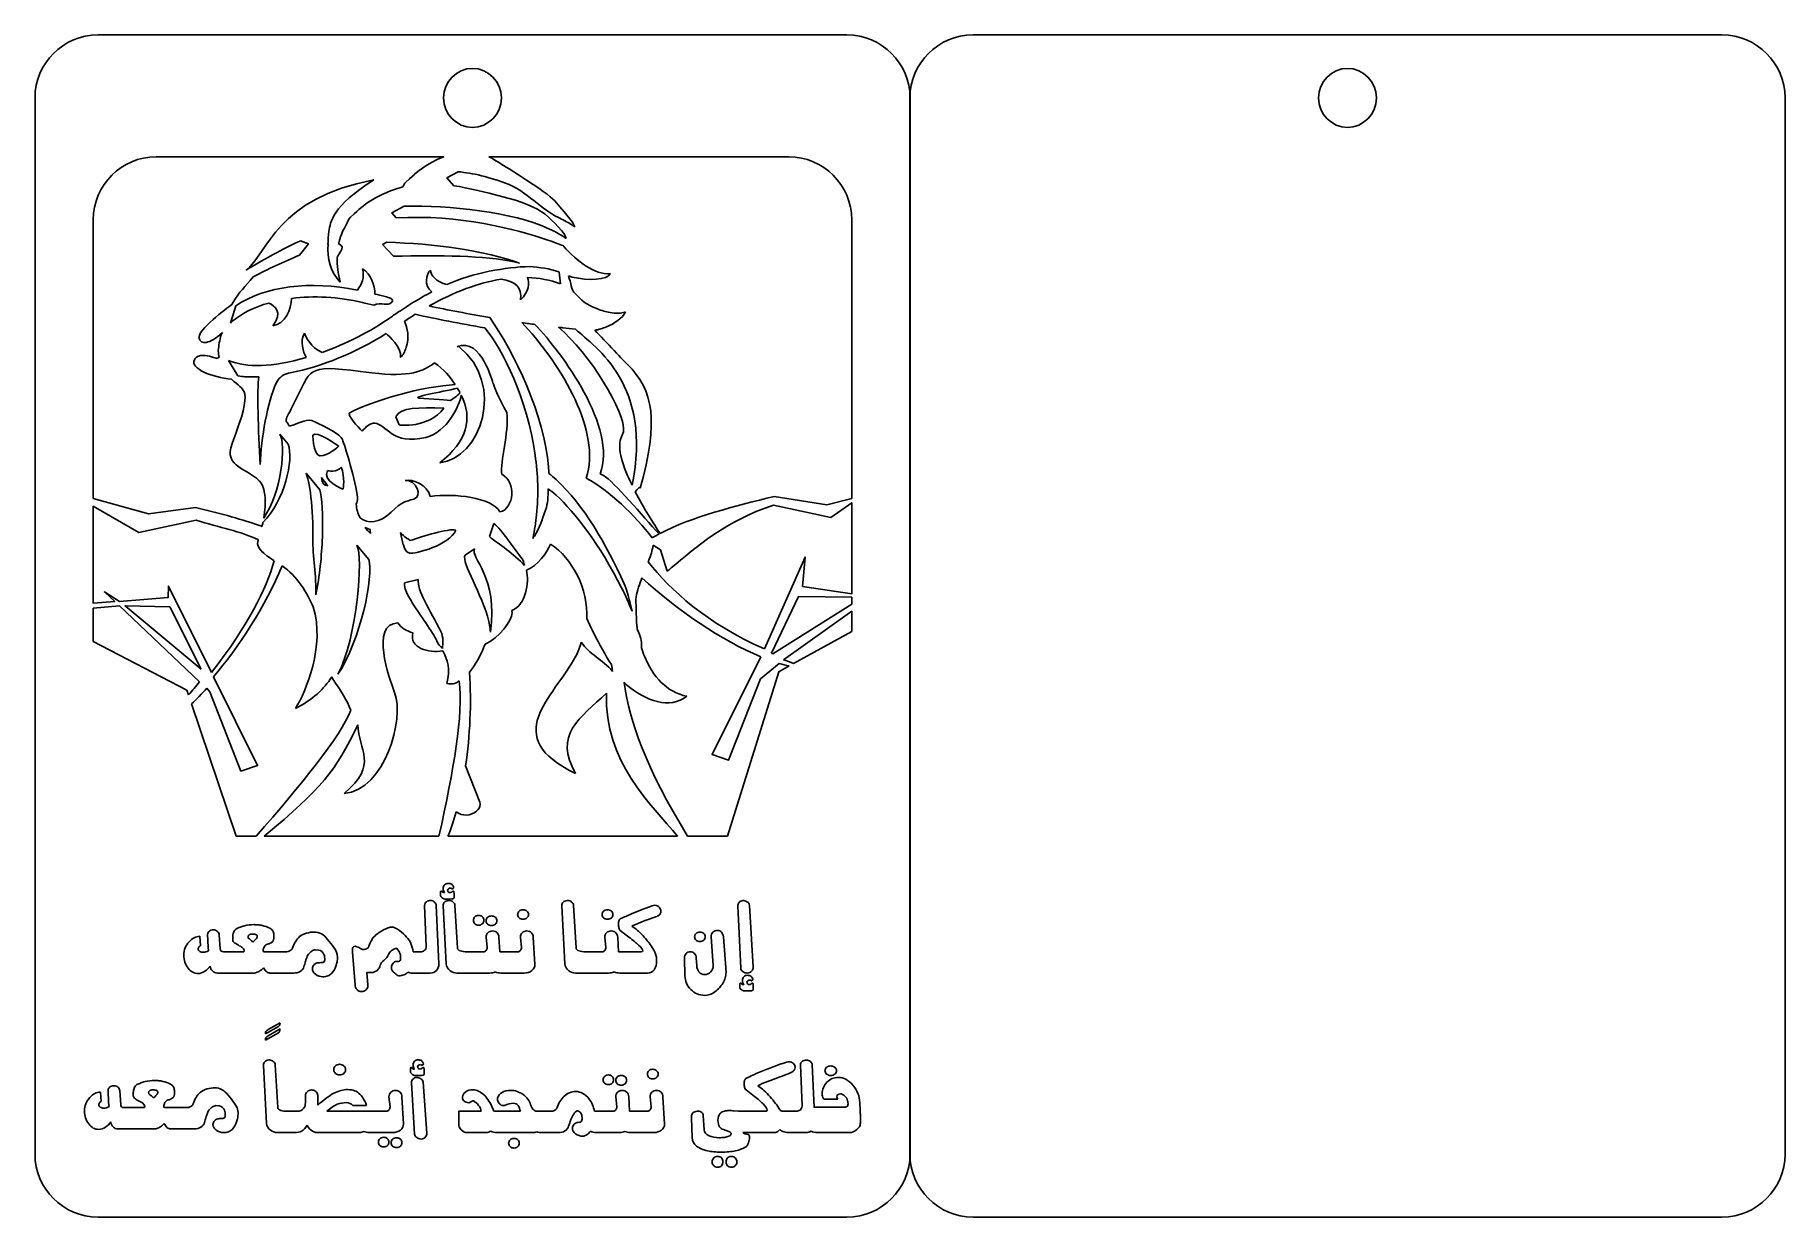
# Model space of a CAD drawing. Extents: x 1282 to 2121, y 567 to 1134.
import ezdxf

# ---------------------------------------------------------------- set-up
doc = ezdxf.new("R2010")
doc.units = 0
doc.layers.add('H0113_Printing_0.3', color=7, linetype='CONTINUOUS')

msp = doc.modelspace()

# ---------------------------------------------------------------- linework, layer by layer
at = {"layer": 'H0113_Printing_0.3', "color": 1}
for points in [[(1671.153258, 1133.664772), (1312.324267, 1133.664772)], [(2090.381648, 1133.664772), (1731.552657, 1133.664772)], [(1282.125268, 1103.459772), (1282.125268, 597.190785)], [(1701.353257, 597.190785), (1701.353257, 1103.459772)], [(1701.353657, 1103.459772), (1701.353657, 597.190785)], [(2120.581647, 597.190785), (2120.581647, 1103.459772)], [(1340.250266, 1075.291773), (1478.004263, 1075.291773)], [(1499.587263, 1075.291773), (1643.226259, 1075.291773)], [(1464.740263, 1067.524773), (1464.727263, 1067.522773)], [(1482.856263, 1061.387773), (1479.481263, 1065.110773), (1484.877263, 1068.108773)], [(1438.289264, 1050.752774), (1438.275264, 1050.750774)], [(1455.211264, 1045.931774), (1453.030264, 1048.338774), (1458.978264, 1051.642774)], [(1358.968266, 907.191777), (1336.462267, 904.048777), (1310.044267, 911.528777), (1310.044267, 1045.081774)], [(1673.431258, 1045.081774), (1673.431258, 911.374777), (1661.465258, 908.362777), (1636.313259, 912.444777)], [(1409.256265, 1034.970774), (1413.115265, 1033.500774), (1408.928265, 1028.151774)], [(1422.565264, 1033.500774), (1422.506264, 1033.435774)], [(1427.575264, 1033.437774), (1427.635264, 1033.570774)], [(1448.650264, 1033.148774), (1450.696264, 1034.258774)], [(1453.913264, 1027.602774), (1448.650264, 1033.148774)], [(1426.830264, 1026.876774), (1426.856264, 1026.875774)], [(1533.232262, 1020.004774), (1533.910262, 1014.346775)], [(1375.827266, 995.584775), (1378.370266, 1003.826775)], [(1377.147266, 1005.579775), (1376.372266, 1004.479775)], [(1535.091262, 993.332775), (1541.087261, 992.564775)], [(1485.176263, 984.277775), (1484.323263, 984.268775)], [(1379.251266, 970.293776), (1374.809266, 977.627776)], [(1456.676264, 946.717776), (1454.941264, 950.625776)], [(1399.448265, 942.339776), (1403.486265, 937.459777)], [(1411.966265, 923.568777), (1418.581265, 915.560777)], [(1310.044267, 907.734777), (1331.831267, 895.104778), (1359.298266, 901.058777)], [(1366.645266, 827.955779), (1346.059266, 869.453778), (1345.945266, 864.000778), (1322.559267, 862.100778), (1315.407267, 866.691778), (1320.321267, 862.038778), (1310.044267, 861.251778), (1310.044267, 907.734777)], [(1635.979259, 908.220777), (1663.453258, 902.268777), (1673.431258, 909.404777), (1673.431258, 865.730778), (1649.813259, 869.318778)], [(1499.861263, 893.206778), (1501.994262, 899.518778)], [(1436.293264, 889.025778), (1442.016264, 882.169778)], [(1458.583264, 889.165778), (1457.256264, 895.011778)], [(1578.299261, 889.049778), (1581.82626, 886.890778), (1585.07926, 876.587778)], [(1488.204263, 884.307778), (1492.750263, 887.339778)], [(1649.813259, 869.318778), (1651.082259, 883.393778), (1631.679259, 839.347779)], [(1459.162264, 870.983778), (1465.723263, 872.621778)], [(1634.941259, 837.225779), (1647.906259, 864.453778), (1673.431258, 864.074778), (1673.431258, 860.837778), (1635.577259, 836.963779)], [(1310.044267, 858.927779), (1322.535267, 859.942779), (1361.012266, 823.511779)], [(1355.651266, 817.29078), (1354.842266, 819.53078), (1310.044267, 842.914779), (1310.044267, 858.927779)], [(1640.752259, 834.174779), (1673.431258, 857.380779), (1673.431258, 847.765779), (1645.608259, 832.308779)], [(1629.813259, 835.589779), (1606.52526, 788.64278), (1614.46826, 785.99178), (1629.741259, 824.988779), (1638.646259, 832.416779)], [(1643.534259, 831.155779), (1638.499259, 828.359779), (1613.84226, 749.599781)], [(1364.505266, 820.594779), (1365.911266, 818.78078), (1380.813265, 780.74078), (1388.754265, 783.38778), (1367.638266, 825.961779)], [(1388.156265, 749.599781), (1378.484266, 749.599781), (1357.180266, 812.94478)], [(1495.187263, 765.803781), (1488.463263, 783.32178)], [(1493.615263, 761.603781), (1494.301263, 762.207781)], [(1475.669263, 749.599781), (1391.956265, 749.599781)], [(1589.94526, 749.599781), (1479.954263, 749.599781)], [(1613.84226, 749.599781), (1594.78926, 749.599781)], [(1476.388263, 721.242782), (1476.388263, 722.657782)], [(1477.617263, 722.599782), (1477.970263, 722.533782), (1478.220263, 722.553782), (1478.386263, 722.617782)], [(1481.967263, 724.281782), (1481.613263, 724.531782)], [(1482.612263, 725.302782), (1482.612263, 725.052782)], [(1482.883263, 722.054782), (1482.883263, 720.138782)], [(1469.539263, 696.718783), (1468.769263, 716.389782)], [(1474.390263, 716.392782), (1475.660263, 688.307783)], [(1479.156263, 688.307783), (1477.679263, 716.141782)], [(1481.093263, 719.410782), (1478.574263, 719.410782)], [(1480.202263, 718.744782), (1480.367263, 718.744782), (1480.573263, 718.744782)], [(1483.294263, 716.393782), (1484.503263, 695.969783)], [(1536.027262, 688.307783), (1534.508262, 716.141782)], [(1537.066262, 718.744782), (1537.232262, 718.744782), (1537.440262, 718.744782)], [(1540.123261, 716.391782), (1541.363261, 695.969783)], [(1567.961261, 712.286782), (1573.082261, 714.349782), (1577.849261, 716.141782)], [(1620.293259, 686.246783), (1618.79526, 716.141782)], [(1624.411259, 716.391782), (1626.229259, 686.767783)], [(1566.670261, 701.180782), (1562.548261, 704.368782)], [(1578.619261, 710.558782), (1575.413261, 709.392782)], [(1361.092266, 701.596782), (1361.412266, 697.049783)], [(1365.247266, 694.657783), (1365.018266, 696.414783), (1364.771266, 702.595782)], [(1370.348266, 702.105782), (1370.826266, 695.701783)], [(1376.842266, 699.819783), (1376.842266, 700.892782)], [(1381.943265, 695.615783), (1381.380265, 696.239783)], [(1388.646565, 701.111282), (1388.646565, 701.278282), (1388.646565, 701.527282)], [(1396.535265, 700.631782), (1396.286265, 699.299783)], [(1498.766263, 696.223783), (1498.267263, 701.105782)], [(1504.429262, 701.106782), (1504.850262, 694.136783), (1513.379262, 694.136783)], [(1515.169262, 696.223783), (1514.670262, 701.105782)], [(1520.832262, 701.106782), (1521.623262, 688.037783)], [(1555.637261, 696.223783), (1555.138261, 701.105782)], [(1561.300261, 701.106782), (1561.721261, 694.136783), (1572.519261, 694.136783)], [(1607.10526, 687.536783), (1606.08126, 701.360782)], [(1611.92726, 701.360782), (1613.19626, 684.207783)], [(1360.334266, 695.719783), (1360.334266, 695.510783)], [(1372.466266, 694.157783), (1382.150265, 694.157783)], [(1391.914265, 694.157783), (1397.305265, 694.157783), (1397.305265, 694.136783), (1402.301265, 694.136783)], [(1417.836265, 688.828783), (1418.378265, 688.870783), (1419.044265, 688.953783)], [(1420.856264, 689.817783), (1420.939264, 690.353783), (1420.939264, 690.805783)], [(1435.542264, 678.366783), (1434.252264, 693.918783), (1434.252264, 694.459783), (1434.252264, 695.000783)], [(1457.236264, 690.338783), (1457.299264, 690.935783), (1457.320264, 691.451783)], [(1463.295263, 694.136783), (1466.709263, 694.136783)], [(1489.149263, 694.136783), (1496.976263, 694.136783)], [(1546.020261, 694.136783), (1553.847261, 694.136783)], [(1579.889261, 691.622783), (1579.951261, 690.831783), (1579.972261, 689.914783)], [(1593.54426, 682.666783), (1593.29526, 691.118783)], [(1598.91526, 691.118783), (1599.20726, 687.537783)], [(1373.116266, 683.961783), (1373.116266, 683.936783), (1369.327266, 683.936783)], [(1386.813265, 683.936783), (1373.553266, 683.936783)], [(1397.305265, 683.975783), (1397.305265, 683.936783), (1394.683265, 683.936783)], [(1406.090265, 683.936783), (1397.992265, 683.936783)], [(1443.182264, 684.216783), (1441.121264, 684.216783), (1441.662264, 678.359783), (1441.662264, 678.131783), (1441.662264, 677.923783)], [(1460.692263, 684.352783), (1460.609263, 684.207783)], [(1471.517263, 683.936783), (1462.920263, 683.936783)], [(1500.077262, 683.936783), (1489.149263, 683.936783), (1488.878263, 683.936783), (1484.236263, 683.936783)], [(1516.481262, 683.936783), (1505.282262, 683.936783)], [(1556.948261, 683.936783), (1546.020261, 683.936783), (1545.749261, 683.936783), (1541.107261, 683.936783)], [(1575.580261, 683.936783), (1562.360261, 683.936783)], [(1620.170259, 679.231783), (1620.419259, 679.099783)], [(1625.353259, 680.209783), (1624.999259, 680.459783)], [(1625.998259, 681.230783), (1625.998259, 680.979783)], [(1619.77426, 677.170783), (1619.77426, 678.585783)], [(1621.001259, 678.526783), (1621.356259, 678.460783), (1621.585259, 678.481783)], [(1624.427259, 675.359783), (1621.945259, 675.359783)], [(1626.227259, 677.982783), (1626.227259, 676.066783)], [(1398.799265, 655.325784), (1392.489265, 651.743784)], [(1398.798265, 658.366784), (1392.491265, 654.785784)], [(1393.864265, 653.849784), (1399.519265, 657.131784)], [(1393.878265, 656.865784), (1399.534265, 660.148783)], [(1393.088265, 611.838785), (1391.569265, 639.672784)], [(1394.126265, 642.274784), (1394.293265, 642.274784), (1394.500265, 642.274784)], [(1397.184265, 639.921784), (1398.424265, 619.499785)], [(1462.033263, 636.653784), (1462.033263, 638.069784)], [(1462.617263, 638.625784), (1462.949263, 638.252784)], [(1463.616263, 637.944784), (1463.782263, 637.944784), (1463.970263, 638.028784)], [(1467.570263, 639.672784), (1467.196263, 639.922784)], [(1467.363263, 638.110784), (1467.758263, 638.443784)], [(1468.133263, 640.712784), (1468.216263, 640.401784)], [(1468.529263, 637.507784), (1468.529263, 635.487784)], [(1642.181259, 641.212784), (1642.785259, 641.358784), (1643.368259, 641.441784)], [(1649.613259, 620.251784), (1648.843259, 639.919784)], [(1654.463259, 639.920784), (1655.381259, 619.606785), (1662.630258, 619.606785), (1662.605258, 619.642785), (1668.918258, 619.642785), (1668.918258, 619.645785)], [(1463.969263, 606.675785), (1462.470263, 631.323784), (1462.470263, 631.491784)], [(1466.738263, 634.863784), (1464.177263, 634.863784)], [(1468.086263, 631.574784), (1469.902263, 607.195785)], [(1644.700259, 636.462784), (1642.951259, 635.628784)], [(1312.704267, 621.019784), (1312.704267, 620.810784)], [(1313.462267, 626.895784), (1313.782267, 622.349784)], [(1317.618267, 619.956785), (1317.389267, 621.714784), (1317.142267, 627.895784)], [(1322.718267, 627.404784), (1323.196267, 621.001784)], [(1329.212267, 625.119784), (1329.212267, 626.191784)], [(1334.313267, 620.915784), (1333.750267, 621.539784)], [(1341.016866, 626.411084), (1341.016866, 626.578084), (1341.016866, 626.827084)], [(1348.905266, 625.931784), (1348.656266, 624.599784)], [(1411.678265, 621.797784), (1411.678265, 625.386784)], [(1417.590265, 625.390784), (1417.590265, 620.540784)], [(1431.933264, 628.076784), (1433.036264, 628.013784), (1433.931264, 627.909784)], [(1452.228264, 619.749785), (1451.729264, 624.620784)], [(1457.891264, 624.620784), (1458.681264, 611.567785)], [(1491.863263, 627.951784), (1492.737263, 627.951784)], [(1507.030262, 620.499784), (1506.738262, 620.436784), (1506.384262, 620.436784)], [(1508.824262, 627.702784), (1509.595262, 627.702784), (1509.845262, 627.702784)], [(1560.912261, 619.753785), (1560.412261, 624.635784)], [(1566.575261, 624.637784), (1566.996261, 617.667785), (1575.526261, 617.667785)], [(1577.316261, 619.753785), (1576.816261, 624.635784)], [(1582.97926, 624.637784), (1583.76926, 611.567785)], [(1626.880259, 624.772784), (1622.779259, 627.898784)], [(1666.824258, 623.444784), (1660.058258, 623.444784)], [(1671.673258, 621.223784), (1671.623258, 621.895784)], [(1677.247258, 621.773784), (1677.519258, 618.177785)], [(1324.837267, 619.457785), (1334.521267, 619.457785)], [(1344.284266, 619.457785), (1349.676266, 619.457785), (1349.676266, 619.436785), (1354.671266, 619.436785)], [(1370.207266, 614.128785), (1370.749266, 614.170785), (1371.414266, 614.253785)], [(1373.226266, 615.117785), (1373.309266, 615.653785), (1373.309266, 616.105785)], [(1403.080265, 617.667785), (1407.618265, 617.667785)], [(1421.899264, 617.667785), (1433.157264, 617.667785), (1435.722264, 617.667785), (1441.589264, 617.667785), (1443.341264, 617.667785), (1450.438264, 617.667785)], [(1440.973264, 620.400784), (1434.348264, 620.400784)], [(1485.118263, 611.567785), (1485.118263, 617.667785), (1495.860263, 617.667785)], [(1501.899262, 617.667785), (1514.704262, 617.667785)], [(1522.459262, 617.667785), (1529.104262, 617.667785)], [(1542.418261, 612.359785), (1542.960261, 612.400785), (1543.293261, 612.483785)], [(1544.155261, 613.349785), (1544.238261, 613.946785), (1544.238261, 614.460785)], [(1550.135261, 617.667785), (1559.122261, 617.667785)], [(1597.02826, 604.885785), (1596.69526, 614.773785), (1596.69526, 615.085785)], [(1599.42226, 617.688785), (1599.63126, 617.688785), (1599.92126, 617.688785)], [(1602.27426, 615.626785), (1602.79426, 608.777785)], [(1616.76326, 617.938785), (1619.22026, 617.771785)], [(1621.467259, 617.688785), (1623.591259, 617.688785), (1623.591259, 617.667785), (1632.730259, 617.667785), (1632.834259, 617.917785), (1632.896259, 618.209785)], [(1641.661259, 617.667785), (1645.553259, 617.667785), (1646.782259, 617.667785)], [(1677.643258, 614.580785), (1677.643258, 614.208785)], [(1677.643258, 614.208785), (1677.643258, 613.861785), (1677.643258, 613.588785), (1677.643258, 612.645785)], [(1325.486267, 609.260785), (1325.486267, 609.235785), (1321.697267, 609.235785)], [(1339.184267, 609.235785), (1325.923267, 609.235785)], [(1349.676266, 609.275785), (1349.676266, 609.235785), (1347.053266, 609.235785)], [(1358.460266, 609.235785), (1350.362266, 609.235785)], [(1406.348265, 607.466785), (1403.080265, 607.466785), (1402.809265, 607.466785), (1398.167265, 607.466785)], [(1437.554264, 607.466785), (1417.090265, 607.466785)], [(1453.540264, 607.466785), (1442.340264, 607.466785)], [(1498.420263, 607.466785), (1488.949263, 607.466785)], [(1520.319262, 607.466785), (1503.478262, 607.466785)], [(1532.892262, 607.466785), (1524.795262, 607.466785)], [(1562.223261, 607.466785), (1551.024261, 607.466785)], [(1578.627261, 607.466785), (1567.428261, 607.466785)], [(1614.59826, 608.007785), (1611.97526, 608.881785)], [(1622.209259, 607.487785), (1621.239259, 607.487785)], [(1622.259259, 606.863785), (1623.758259, 606.550785)], [(1635.831259, 607.466785), (1622.571259, 607.466785)], [(1651.590259, 607.466785), (1645.553259, 607.466785), (1643.701259, 607.466785), (1642.993259, 607.466785)], [(1672.366258, 607.466785), (1657.204259, 607.466785)], [(1312.324267, 566.985786), (1671.153258, 566.985786)], [(1731.552657, 566.985786), (2090.381648, 566.985786)]]:
    msp.add_lwpolyline(points, dxfattribs=at)
for points in [[(1671.153258, 1133.664772)], [(2090.381648, 1133.664772)], [(1491.739263, 1117.657772)], [(1910.967652, 1117.657772)], [(1673.431258, 1045.081774)], [(1439.059264, 1021.623774)], [(1515.390262, 995.757775)], [(1466.192263, 959.617776)], [(1478.020263, 954.820776)], [(1562.882261, 940.242776)], [(1418.818265, 931.944777)], [(1422.339264, 924.798777)], [(1422.414264, 917.496777)], [(1471.489263, 912.444777)], [(1526.699262, 905.823777)], [(1440.176264, 897.520778)], [(1499.861263, 893.206778)], [(1461.560263, 885.302778)], [(1488.204263, 884.307778)], [(1361.687266, 829.562779), (1325.276267, 859.920779), (1346.688266, 859.535779)], [(1468.740263, 862.480778)], [(1427.261264, 827.171779)], [(1476.388263, 721.242782)], [(1492.168263, 709.251782)], [(1498.267263, 709.021782)], [(1513.379262, 711.957782)], [(1553.847261, 711.957782)], [(1388.119565, 702.339282)], [(1603.22426, 701.360782)], [(1555.117261, 694.772783)], [(1388.635265, 684.292783)], [(1474.494263, 685.169783)], [(1481.051263, 685.066783)], [(1593.54426, 682.666783)], [(1621.293259, 679.301783)], [(1625.583259, 684.997783)], [(1398.798265, 658.366784)], [(1428.082264, 640.192784)], [(1462.033263, 636.653784)], [(1559.372261, 632.781784)], [(1565.554261, 632.552784)], [(1580.68826, 635.487784)], [(1666.182258, 637.153784)], [(1340.489866, 627.639084)], [(1379.242266, 614.628785)], [(1457.183264, 608.663785)], [(1469.257263, 605.405785)], [(1582.27126, 608.663785)], [(1451.021264, 601.241785)], [(1457.183264, 601.002785)], [(1513.418262, 600.752785)], [(1611.03926, 591.581785)], [(1617.64826, 591.560785)]]:
    msp.add_lwpolyline(points, close=True, dxfattribs=at)
for points in [[(1312.324267, 1133.664772), (1295.645268, 1133.664772), (1282.125268, 1120.141772), (1282.125268, 1103.459772)], [(1701.353257, 1103.459772), (1701.353257, 1120.141772), (1687.832258, 1133.664772), (1671.153258, 1133.664772)], [(1731.552657, 1133.664772), (1714.873657, 1133.664772), (1701.353657, 1120.141772), (1701.353657, 1103.459772)], [(2120.581647, 1103.459772), (2120.581647, 1120.141772), (2107.060647, 1133.664772), (2090.381648, 1133.664772)], [(1477.896263, 1103.515772), (1477.896263, 1111.325772), (1484.094263, 1117.657772), (1491.739263, 1117.657772)], [(1491.739263, 1117.657772), (1499.383263, 1117.657772), (1505.581262, 1111.325772), (1505.581262, 1103.515772)], [(1897.124653, 1103.515772), (1897.124653, 1111.325772), (1903.322652, 1117.657772), (1910.967652, 1117.657772)], [(1910.967652, 1117.657772), (1918.611652, 1117.657772), (1924.810652, 1111.325772), (1924.810652, 1103.515772)], [(1491.739263, 1089.373773), (1484.094263, 1089.373773), (1477.896263, 1095.705773), (1477.896263, 1103.515772)], [(1505.581262, 1103.515772), (1505.581262, 1095.705773), (1499.383263, 1089.373773), (1491.739263, 1089.373773)], [(1910.967652, 1089.373773), (1903.322652, 1089.373773), (1897.124653, 1095.704773), (1897.124653, 1103.515772)], [(1924.810652, 1103.515772), (1924.810652, 1095.704773), (1918.611652, 1089.373773), (1910.967652, 1089.373773)], [(1310.044267, 1045.081774), (1310.044267, 1061.766773), (1323.568267, 1075.291773), (1340.250266, 1075.291773)], [(1478.004263, 1075.291773), (1473.227263, 1073.367773), (1468.640263, 1070.815773), (1464.740263, 1067.524773)], [(1509.231262, 1069.460773), (1505.582262, 1071.790773), (1502.486262, 1073.790773), (1499.587263, 1075.291773)], [(1643.226259, 1075.291773), (1659.908259, 1075.291773), (1673.431258, 1061.766773), (1673.431258, 1045.081774)], [(1464.727263, 1067.522773), (1464.727263, 1067.522773), (1465.318263, 1068.140773), (1459.660264, 1063.018773)], [(1484.877263, 1068.108773), (1491.784263, 1067.477773), (1499.604263, 1065.670773), (1509.372262, 1061.949773)], [(1538.433262, 1045.513774), (1529.204262, 1055.775774), (1535.241262, 1052.845774), (1509.231262, 1069.460773)], [(1444.417264, 1064.155773), (1398.140265, 1055.704774), (1393.424265, 1028.961774), (1383.320265, 1020.989774)], [(1422.890264, 1039.491774), (1423.793264, 1043.927774), (1424.138264, 1051.543774), (1444.417264, 1064.155773)], [(1458.313264, 1060.818773), (1451.212264, 1058.818774), (1444.011264, 1055.579774), (1438.289264, 1050.752774)], [(1459.660264, 1063.018773), (1459.339264, 1062.728773), (1458.794264, 1061.754773), (1458.313264, 1060.818773)], [(1488.204263, 1060.415773), (1486.385263, 1060.811773), (1484.604263, 1061.129773), (1482.856263, 1061.387773)], [(1534.409262, 1039.892774), (1525.179262, 1050.154774), (1522.624262, 1052.912774), (1488.204263, 1060.415773)], [(1509.372262, 1061.949773), (1515.681262, 1059.545774), (1526.575262, 1049.087774), (1532.660262, 1046.246774)], [(1438.275264, 1050.750774), (1438.275264, 1050.750774), (1438.867264, 1051.367774), (1433.208264, 1046.246774)], [(1458.978264, 1051.642774), (1480.683263, 1051.864774), (1510.290262, 1049.191774), (1528.636262, 1040.626774)], [(1430.894264, 1042.066774), (1429.394264, 1039.475774), (1428.255264, 1036.607774), (1427.575264, 1033.437774)], [(1433.208264, 1046.246774), (1432.540264, 1045.641774), (1430.894264, 1042.066774), (1430.894264, 1042.066774)], [(1527.808262, 1035.344774), (1513.074262, 1040.361774), (1484.974263, 1047.854774), (1455.211264, 1045.931774)], [(1528.636262, 1040.626774), (1530.937262, 1039.549774), (1533.073262, 1038.399774), (1535.011262, 1037.178774)], [(1532.660262, 1046.246774), (1534.961262, 1045.170774), (1537.098262, 1044.019774), (1539.036262, 1042.798774)], [(1536.685262, 1036.072774), (1536.218262, 1037.408774), (1535.501262, 1038.674774), (1534.409262, 1039.892774)], [(1540.710261, 1041.693774), (1540.243261, 1043.028774), (1539.525262, 1044.294774), (1538.433262, 1045.513774)], [(1539.036262, 1042.798774), (1539.611262, 1042.437774), (1540.170261, 1042.070774), (1540.710261, 1041.693774)], [(1383.320265, 1020.989774), (1389.017265, 1024.506774), (1402.566265, 1032.116774), (1409.256265, 1034.970774)], [(1428.408264, 1015.120775), (1423.939264, 1019.849775), (1421.807264, 1026.436774), (1422.565264, 1033.500774)], [(1422.496264, 1033.435774), (1422.529264, 1034.080774), (1422.754264, 1038.454774), (1422.890264, 1039.491774)], [(1422.506264, 1033.435774), (1422.505264, 1033.436774), (1422.498264, 1033.434774), (1422.496264, 1033.435774)], [(1427.635264, 1033.570774), (1427.635264, 1033.570774), (1429.950264, 1032.572774), (1429.144264, 1031.056774)], [(1450.696264, 1034.258774), (1472.958263, 1033.741774), (1498.186263, 1030.251774), (1514.228262, 1024.262774)], [(1535.070262, 1032.679774), (1533.274262, 1033.397774), (1530.822262, 1034.317774), (1527.808262, 1035.344774)], [(1535.011262, 1037.178774), (1535.586262, 1036.817774), (1536.146262, 1036.449774), (1536.685262, 1036.072774)], [(1535.393262, 1032.551774), (1535.291262, 1032.593774), (1535.178262, 1032.639774), (1535.070262, 1032.679774)], [(1535.476262, 1032.234774), (1535.449262, 1032.343774), (1535.422262, 1032.447774), (1535.393262, 1032.551774)], [(1557.761261, 1019.258775), (1550.111261, 1018.480775), (1541.827261, 1025.280774), (1535.476262, 1032.234774)], [(1408.928265, 1028.151774), (1401.930265, 1025.163774), (1393.451265, 1021.308774), (1386.575265, 1017.656775)], [(1426.856264, 1026.875774), (1426.810264, 1023.281774), (1427.292264, 1019.371775), (1428.408264, 1015.120775)], [(1429.144264, 1031.056774), (1428.721264, 1030.261774), (1426.830264, 1026.876774), (1426.830264, 1026.876774)], [(1458.102264, 1027.626774), (1456.705264, 1027.591774), (1455.307264, 1027.588774), (1453.913264, 1027.602774)], [(1514.228262, 1024.262774), (1501.570262, 1027.659774), (1479.718263, 1028.166774), (1458.102264, 1027.626774)], [(1386.575265, 1017.656775), (1382.889265, 1013.030775), (1379.836266, 1010.476775), (1377.147266, 1005.579775)], [(1378.370266, 1003.826775), (1392.457265, 1013.389775), (1413.981265, 1015.914775), (1436.634264, 1011.358775)], [(1436.634264, 1011.358775), (1438.612264, 1013.985775), (1440.166264, 1017.629775), (1439.059264, 1021.623774)], [(1439.059264, 1021.623774), (1443.041264, 1019.019775), (1445.087264, 1013.579775), (1444.909264, 1009.476775)], [(1472.306263, 1010.517775), (1468.313263, 1013.500775), (1469.502263, 1019.098775), (1471.600263, 1020.912774)], [(1505.512262, 1016.595775), (1494.672263, 1014.853775), (1482.977263, 1010.498775), (1470.929263, 1003.738775)], [(1471.600263, 1020.912774), (1471.771263, 1018.515775), (1474.192263, 1015.329775), (1479.448263, 1013.994775)], [(1479.448263, 1013.994775), (1492.000263, 1019.635775), (1507.986262, 1022.462774), (1518.971262, 1022.621774)], [(1514.735262, 1006.658775), (1515.757262, 1012.825775), (1512.021262, 1015.571775), (1505.512262, 1016.595775)], [(1517.972262, 1017.428775), (1519.192262, 1014.881775), (1518.874262, 1010.621775), (1514.735262, 1006.658775)], [(1533.910262, 1014.346775), (1528.988262, 1016.207775), (1523.675262, 1017.239775), (1517.972262, 1017.428775)], [(1518.971262, 1022.621774), (1523.917262, 1022.376774), (1528.649262, 1021.553774), (1533.122262, 1020.137774)], [(1533.122262, 1020.137774), (1533.162262, 1020.089774), (1533.193262, 1020.052774), (1533.232262, 1020.004774)], [(1540.212261, 1010.351775), (1539.421262, 1011.165775), (1538.797262, 1015.070775), (1537.757262, 1018.107775)], [(1537.757262, 1018.107775), (1538.338262, 1017.930775), (1538.935262, 1017.766775), (1539.544262, 1017.618775)], [(1539.544262, 1017.618775), (1547.178261, 1015.756775), (1556.500261, 1016.180775), (1557.761261, 1019.258775)], [(1405.020265, 1007.347775), (1405.081265, 1002.193775), (1401.778265, 995.002775), (1396.109265, 994.210775)], [(1438.993264, 1005.426775), (1427.535264, 1008.152775), (1415.673265, 1008.712775), (1405.020265, 1007.347775)], [(1444.909264, 1009.476775), (1446.439264, 1009.119775), (1448.141264, 1008.726775), (1449.963264, 1008.311775)], [(1449.963264, 1008.311775), (1451.497264, 1007.794775), (1454.401264, 1007.034775), (1453.064264, 1005.549775)], [(1463.230263, 1005.367775), (1466.282263, 1007.236775), (1469.310263, 1008.951775), (1472.306263, 1010.517775)], [(1551.552261, 1002.349775), (1545.698261, 1004.740775), (1544.433261, 1006.008775), (1540.212261, 1010.351775)], [(1376.372266, 1004.479775), (1374.216266, 1002.579775), (1359.841266, 992.335775), (1360.726266, 988.361775)], [(1394.187265, 1005.171775), (1387.313265, 1003.226775), (1381.359265, 1000.331775), (1376.928266, 996.567775)], [(1396.109265, 994.210775), (1401.165265, 1000.733775), (1396.806265, 1003.942775), (1394.187265, 1005.171775)], [(1419.657265, 981.445775), (1430.804264, 985.380775), (1442.434264, 991.166775), (1453.414264, 998.907775)], [(1444.508264, 1004.131775), (1442.379264, 1004.625775), (1440.523264, 1005.062775), (1438.993264, 1005.426775)], [(1453.064264, 1005.549775), (1451.163264, 1003.436775), (1448.028264, 1005.815775), (1444.508264, 1004.131775)], [(1453.414264, 998.907775), (1454.151264, 999.427775), (1454.883264, 999.920775), (1455.617264, 1000.421775)], [(1455.617264, 1000.421775), (1457.463264, 1001.672775), (1460.537263, 1003.724775), (1463.215263, 1005.371775)], [(1464.211263, 999.740775), (1462.512263, 998.671775), (1460.804263, 997.556775), (1459.094264, 996.394775)], [(1463.215263, 1005.371775), (1463.220263, 1005.370775), (1463.225263, 1005.369775), (1463.230263, 1005.367775)], [(1497.638263, 993.221775), (1485.950263, 995.250775), (1474.293263, 997.590775), (1464.211263, 999.740775)], [(1470.929263, 1003.738775), (1479.993263, 1001.854775), (1490.004263, 999.904775), (1499.985263, 998.195775)], [(1499.985263, 998.195775), (1511.490262, 982.340775), (1526.474262, 950.436776), (1528.147262, 926.659777)], [(1557.643261, 1000.568775), (1555.656261, 1000.900775), (1553.594261, 1001.516775), (1551.552261, 1002.349775)], [(1555.882261, 993.716775), (1559.861261, 995.340775), (1563.548261, 997.894775), (1565.043261, 1000.940775)], [(1565.043261, 1000.940775), (1562.853261, 1000.185775), (1560.313261, 1000.124775), (1557.643261, 1000.568775)], [(1364.249266, 986.287775), (1366.192266, 986.651775), (1368.832266, 988.158775), (1372.004266, 991.064775)], [(1371.290266, 989.884775), (1370.589266, 987.343775), (1370.122266, 984.839775), (1369.937266, 982.404775)], [(1372.004266, 991.064775), (1371.751266, 990.674775), (1371.512266, 990.281775), (1371.290266, 989.884775)], [(1376.928266, 996.567775), (1376.547266, 996.245775), (1376.179266, 995.916775), (1375.827266, 995.584775)], [(1450.314264, 990.477775), (1435.900264, 981.380775), (1419.840265, 974.780776), (1404.409265, 971.672776)], [(1412.088265, 979.028776), (1410.613265, 981.887775), (1408.837265, 986.791775), (1411.251265, 990.737775)], [(1411.251265, 990.737775), (1411.933265, 988.830775), (1413.999265, 984.018775), (1419.657265, 981.445775)], [(1457.256264, 978.983776), (1457.835264, 984.200775), (1451.826264, 989.288775), (1450.314264, 990.477775)], [(1459.094264, 996.394775), (1460.809263, 993.447775), (1461.371263, 988.354775), (1460.037263, 983.968775)], [(1521.755262, 932.285777), (1517.947262, 959.332776), (1506.265262, 982.846775), (1497.638263, 993.221775)], [(1515.390262, 995.757775), (1517.599262, 995.436775), (1519.695262, 995.143775), (1521.673262, 994.879775)], [(1546.826261, 923.406777), (1552.594261, 946.173776), (1532.474262, 977.888776), (1515.390262, 995.757775)], [(1521.673262, 994.879775), (1534.841262, 980.997775), (1561.056261, 945.501776), (1552.965261, 923.253777)], [(1564.057261, 943.442776), (1565.381261, 952.477776), (1547.742261, 981.253775), (1532.944262, 993.541775)], [(1532.944262, 993.541775), (1533.680262, 993.466775), (1534.399262, 993.396775), (1535.091262, 993.332775)], [(1541.087261, 992.564775), (1550.771261, 983.915775), (1578.211261, 965.734776), (1568.159261, 917.792777)], [(1550.356261, 992.108775), (1552.135261, 992.417775), (1554.037261, 992.961775), (1555.882261, 993.716775)], [(1566.022261, 975.703776), (1564.898261, 976.807776), (1555.273261, 986.915775), (1550.356261, 992.108775)], [(1360.726266, 988.361775), (1361.096266, 986.694775), (1362.327266, 985.929775), (1364.249266, 986.287775)], [(1369.937266, 982.404775), (1370.296266, 980.719775), (1369.894266, 980.371775), (1370.321266, 979.035776)], [(1459.877264, 983.474775), (1459.304264, 981.802775), (1458.447264, 980.247775), (1457.256264, 978.983776)], [(1460.037263, 983.968775), (1459.985264, 983.799775), (1459.931264, 983.638775), (1459.877264, 983.474775)], [(1476.037263, 928.607777), (1495.428263, 930.211777), (1508.063262, 966.237776), (1485.176263, 984.277775)], [(1484.323263, 984.268775), (1484.332263, 984.272775), (1484.341263, 984.275775), (1484.346263, 984.277775)], [(1484.346263, 984.277775), (1496.050263, 988.914775), (1501.604262, 966.569776), (1501.604262, 966.569776)], [(1358.519266, 977.887776), (1356.430266, 973.706776), (1366.794266, 969.586776), (1376.308266, 968.633776)], [(1363.600266, 980.015775), (1361.445266, 980.218775), (1359.471266, 979.793776), (1358.519266, 977.887776)], [(1367.713266, 979.082776), (1366.413266, 979.505776), (1364.974266, 979.886776), (1363.600266, 980.015775)], [(1368.856266, 978.697776), (1368.491266, 978.825776), (1368.110266, 978.956776), (1367.713266, 979.082776)], [(1370.321266, 979.035776), (1369.759266, 979.220776), (1369.770266, 978.374776), (1368.856266, 978.697776)], [(1374.809266, 977.627776), (1383.885265, 974.017776), (1395.400265, 974.286776), (1412.088265, 979.028776)], [(1407.775265, 960.113776), (1414.892265, 974.678776), (1412.742265, 975.671776), (1443.521264, 971.700776)], [(1443.521264, 971.700776), (1461.617263, 969.364776), (1468.497263, 972.521776), (1473.481263, 976.459776)], [(1473.481263, 976.459776), (1477.850263, 973.428776), (1481.062263, 969.799776), (1483.489263, 966.023776)], [(1572.094261, 916.378777), (1581.10026, 948.510776), (1578.470261, 963.505776), (1566.022261, 975.703776)], [(1376.308266, 968.633776), (1382.142265, 962.660776), (1387.202265, 965.632776), (1376.556266, 937.824777)], [(1386.643265, 969.768776), (1382.954265, 969.768776), (1382.386265, 969.722776), (1379.251266, 970.293776)], [(1389.298265, 969.822776), (1388.402265, 969.791776), (1387.512265, 969.768776), (1386.643265, 969.768776)], [(1390.008265, 927.726777), (1388.957265, 944.115776), (1388.589265, 963.949776), (1389.298265, 969.822776)], [(1397.655265, 966.726776), (1393.552265, 957.790776), (1390.484265, 940.288776), (1390.008265, 927.726777)], [(1403.050265, 971.357776), (1400.649265, 970.695776), (1398.695265, 968.989776), (1397.655265, 966.726776)], [(1404.409265, 971.672776), (1403.812265, 971.553776), (1403.385265, 971.449776), (1403.050265, 971.357776)], [(1483.489263, 966.023776), (1468.789263, 965.484776), (1442.894264, 958.197776), (1432.602264, 952.333776)], [(1466.192263, 959.617776), (1462.226263, 959.989776), (1476.551263, 962.504776), (1484.537263, 964.298776)], [(1484.537263, 964.298776), (1484.954263, 963.576776), (1485.347263, 962.852776), (1485.714263, 962.127776)], [(1501.604262, 966.569776), (1501.604262, 966.569776), (1504.165262, 959.500776), (1508.235262, 952.685776)], [(1404.057265, 946.164776), (1401.451265, 950.147776), (1401.478265, 947.218776), (1407.775265, 960.113776)], [(1481.253263, 958.457776), (1481.253263, 958.457776), (1471.489263, 959.120776), (1466.192263, 959.617776)], [(1469.337263, 940.749776), (1479.825263, 943.452776), (1485.273263, 955.698776), (1486.380263, 961.003776)], [(1486.380263, 961.003776), (1491.916263, 949.928776), (1489.230263, 938.693777), (1476.037263, 928.607777)], [(1485.714263, 962.127776), (1484.309263, 960.475776), (1481.253263, 958.457776), (1481.253263, 958.457776)], [(1416.217265, 948.195776), (1412.106265, 950.250776), (1410.207265, 947.881776), (1404.057265, 946.164776)], [(1429.453264, 939.799777), (1428.629264, 942.154776), (1420.850264, 945.880776), (1416.217265, 948.195776)], [(1432.602264, 952.333776), (1432.602264, 950.018776), (1438.885264, 943.727776), (1438.885264, 943.727776)], [(1438.885264, 943.727776), (1440.787264, 945.830776), (1442.400264, 947.658776), (1445.010264, 947.536776)], [(1445.010264, 947.536776), (1450.307264, 947.288776), (1453.285264, 936.610777), (1469.337263, 940.749776)], [(1454.941264, 950.625776), (1457.477264, 955.257776), (1465.883263, 955.041776), (1478.020263, 954.820776)], [(1478.020263, 954.820776), (1470.577263, 944.722776), (1456.676264, 946.717776), (1456.676264, 946.717776)], [(1508.235262, 952.685776), (1509.207262, 942.495776), (1504.914262, 929.324777), (1505.744262, 923.038777)], [(1391.730265, 902.031777), (1400.224265, 914.762777), (1402.577265, 937.215777), (1399.448265, 942.339776)], [(1415.308265, 941.823776), (1416.632265, 944.390776), (1427.635264, 936.527777), (1427.635264, 936.527777)], [(1416.032265, 935.658777), (1415.308265, 938.465777), (1415.308265, 941.823776), (1415.308265, 941.823776)], [(1436.570264, 911.950777), (1436.239264, 918.902777), (1430.285264, 937.438777), (1429.453264, 939.799777)], [(1568.159261, 917.792777), (1563.839261, 926.694777), (1560.871261, 935.501777), (1562.882261, 940.242776)], [(1562.882261, 940.242776), (1563.318261, 941.274776), (1563.705261, 942.343776), (1564.057261, 943.442776)], [(1376.556266, 937.824777), (1372.042266, 926.038777), (1384.841265, 926.100777), (1390.691265, 918.646777)], [(1403.486265, 937.459777), (1406.081265, 929.909777), (1401.830265, 910.488777), (1391.308265, 899.874778)], [(1418.534265, 931.978777), (1417.268265, 932.269777), (1416.499265, 933.851777), (1416.032265, 935.658777)], [(1418.818265, 931.944777), (1418.725265, 931.955777), (1418.624265, 931.955777), (1418.534265, 931.978777)], [(1427.635264, 936.527777), (1427.635264, 936.527777), (1422.091264, 931.540777), (1418.818265, 931.944777)], [(1522.452262, 903.615777), (1523.439262, 913.327777), (1523.064262, 923.011777), (1521.755262, 932.285777)], [(1415.248265, 891.962778), (1415.521265, 906.191777), (1413.565265, 920.953777), (1411.966265, 923.568777)], [(1429.789264, 915.924777), (1429.789264, 915.924777), (1419.526265, 919.608777), (1422.339264, 924.798777)], [(1422.339264, 924.798777), (1422.339264, 924.798777), (1426.807264, 923.701777), (1428.794264, 926.513777)], [(1428.794264, 926.513777), (1430.779264, 921.716777), (1429.789264, 915.924777), (1429.789264, 915.924777)], [(1505.744262, 923.038777), (1513.191262, 919.234777), (1511.535262, 906.652777), (1504.914262, 904.998777)], [(1528.147262, 926.659777), (1528.219262, 925.605777), (1528.278262, 924.553777), (1528.331262, 923.504777)], [(1528.331262, 923.504777), (1528.341262, 923.497777), (1528.350262, 923.493777), (1528.363262, 923.484777)], [(1528.363262, 923.484777), (1529.491262, 922.545777), (1530.626262, 921.543777), (1531.758262, 920.510777)], [(1546.206261, 921.217777), (1546.391261, 921.802777), (1546.558261, 922.384777), (1546.713261, 922.973777)], [(1546.713261, 922.973777), (1546.743261, 923.173777), (1546.772261, 923.320777), (1546.826261, 923.406777)], [(1552.965261, 923.253777), (1553.219261, 923.183777), (1553.655261, 922.934777), (1554.456261, 922.483777)], [(1554.456261, 922.483777), (1559.513261, 919.616777), (1573.253261, 902.871777), (1581.18326, 894.428778)], [(1390.691265, 918.646777), (1392.425265, 915.156777), (1393.138265, 910.029777), (1391.730265, 902.031777)], [(1418.581265, 915.560777), (1419.657265, 912.424777), (1420.196264, 903.527777), (1419.806265, 892.883778)], [(1422.414264, 917.496777), (1420.636264, 917.944777), (1419.440265, 918.645777), (1419.463265, 921.587777)], [(1419.463265, 921.587777), (1420.277264, 920.184777), (1421.245264, 918.857777), (1422.414264, 917.496777)], [(1471.489263, 912.444777), (1470.164263, 917.742777), (1463.214263, 921.052777), (1459.406264, 920.060777)], [(1459.406264, 920.060777), (1464.870263, 920.721777), (1467.954263, 912.286777), (1463.654263, 911.129777)], [(1504.914262, 904.998777), (1500.946262, 912.115777), (1483.073263, 913.936777), (1471.489263, 912.444777)], [(1527.956262, 916.123777), (1527.992262, 912.174777), (1527.958262, 909.299777), (1526.699262, 905.823777)], [(1531.851262, 913.016777), (1530.383262, 914.347777), (1529.068262, 915.392777), (1527.956262, 916.123777)], [(1531.758262, 920.510777), (1545.083261, 908.361777), (1555.760261, 889.571778), (1564.436261, 870.556778)], [(1577.883261, 892.554778), (1569.686261, 903.413777), (1557.104261, 915.371777), (1546.206261, 921.217777)], [(1569.707261, 914.703777), (1570.961261, 916.204777), (1572.122261, 917.426777), (1572.094261, 916.378777)], [(1581.63326, 894.670778), (1578.616261, 899.190778), (1573.794261, 906.797777), (1569.707261, 914.703777)], [(1389.151265, 898.698778), (1379.579266, 901.972777), (1369.355266, 904.655777), (1358.968266, 907.191777)], [(1436.007264, 908.924777), (1436.430264, 909.509777), (1436.640264, 910.483777), (1436.570264, 911.950777)], [(1437.888264, 902.175777), (1436.807264, 904.226777), (1436.162264, 906.467777), (1436.007264, 908.924777)], [(1463.654263, 911.129777), (1459.352264, 909.969777), (1458.251264, 910.127777), (1452.787264, 904.833777)], [(1526.699262, 905.823777), (1524.941262, 900.964777), (1524.000262, 897.186778), (1521.377262, 893.444778)], [(1563.171261, 868.600778), (1553.032261, 888.914778), (1540.684261, 905.028777), (1531.851262, 913.016777)], [(1636.313259, 912.444777), (1617.76426, 907.915777), (1596.84526, 902.717777), (1581.63326, 894.670778)], [(1586.91726, 878.169778), (1598.21826, 887.533778), (1613.82326, 901.332777), (1635.979259, 908.220777)], [(1359.298266, 901.058777), (1370.523266, 897.568778), (1380.536265, 895.713778), (1389.149265, 891.629778)], [(1389.813265, 898.468778), (1389.591265, 898.542778), (1389.373265, 898.621778), (1389.151265, 898.698778)], [(1390.911265, 898.080778), (1390.543265, 898.206778), (1390.176265, 898.339778), (1389.813265, 898.468778)], [(1391.308265, 899.874778), (1391.186265, 899.292778), (1391.053265, 898.692778), (1390.911265, 898.080778)], [(1437.894264, 902.185777), (1437.894264, 902.180777), (1437.893264, 902.178777), (1437.888264, 902.175777)], [(1452.787264, 904.833777), (1447.327264, 899.538778), (1441.371264, 899.206778), (1437.894264, 902.185777)], [(1440.176264, 897.520778), (1440.361264, 897.468778), (1442.499264, 896.708778), (1442.695264, 896.665778)], [(1442.811264, 894.732778), (1442.628264, 894.890778), (1440.357264, 897.357778), (1440.176264, 897.520778)], [(1461.928263, 891.315778), (1467.877263, 893.323778), (1480.033263, 897.159778), (1483.735263, 896.334778)], [(1501.994262, 899.518778), (1505.810262, 896.178778), (1511.051262, 888.197778), (1515.691262, 882.372778)], [(1520.733262, 892.653778), (1521.516262, 896.295778), (1522.082262, 899.957778), (1522.452262, 903.615777)], [(1388.910265, 890.844778), (1387.978265, 887.863778), (1391.610265, 884.941778), (1396.772265, 881.577778)], [(1389.149265, 891.629778), (1389.070265, 891.367778), (1388.996265, 891.112778), (1388.910265, 890.844778)], [(1416.707265, 865.286778), (1416.981265, 873.730778), (1415.101265, 884.436778), (1415.248265, 891.962778)], [(1419.806265, 892.883778), (1419.482265, 884.118778), (1418.520265, 874.175778), (1416.707265, 865.286778)], [(1427.261264, 827.171779), (1436.611264, 845.185779), (1439.511264, 883.758778), (1436.293264, 889.025778)], [(1442.695264, 896.665778), (1442.689264, 896.559778), (1442.815264, 894.843778), (1442.811264, 894.732778)], [(1457.256264, 895.011778), (1457.256264, 895.011778), (1459.478264, 892.734778), (1461.928263, 891.315778)], [(1458.713264, 889.176778), (1458.623264, 889.167778), (1458.583264, 889.165778), (1458.583264, 889.165778)], [(1461.560263, 885.302778), (1459.656264, 885.760778), (1458.961264, 887.895778), (1458.713264, 889.176778)], [(1483.735263, 896.334778), (1480.865263, 889.165778), (1464.317263, 884.638778), (1461.560263, 885.302778)], [(1516.692262, 879.331778), (1511.752262, 885.061778), (1504.042262, 889.544778), (1499.861263, 893.206778)], [(1517.584262, 877.165778), (1523.078262, 879.144778), (1527.393262, 885.694778), (1529.139262, 889.519778)], [(1521.377262, 893.444778), (1521.114262, 893.069778), (1520.877262, 892.689778), (1520.653262, 892.308778)], [(1520.653262, 892.308778), (1520.678262, 892.423778), (1520.708262, 892.538778), (1520.733262, 892.653778)], [(1529.139262, 889.519778), (1539.623262, 883.010778), (1547.122261, 867.914778), (1546.576261, 853.769779)], [(1575.876261, 881.065778), (1577.377261, 884.877778), (1577.748261, 885.910778), (1578.299261, 889.049778)], [(1581.18326, 894.428778), (1580.04926, 893.820778), (1578.948261, 893.195778), (1577.883261, 892.554778)], [(1396.772265, 881.577778), (1392.736265, 867.948778), (1384.190265, 850.438779), (1366.645266, 827.955779)], [(1442.016264, 882.169778), (1444.578264, 874.700778), (1438.060264, 843.018779), (1427.261264, 827.171779)], [(1499.545263, 852.473779), (1496.461263, 865.827778), (1486.282263, 880.469778), (1488.204263, 884.307778)], [(1492.750263, 887.339778), (1490.523263, 882.885778), (1504.287262, 874.020778), (1500.337262, 847.377779)], [(1515.691262, 882.372778), (1515.876262, 882.117778), (1516.309262, 880.655778), (1516.692262, 879.331778)], [(1631.679259, 839.347779), (1603.84226, 851.489779), (1586.56326, 867.698778), (1575.876261, 881.065778)], [(1367.638266, 825.961779), (1379.703266, 840.135779), (1392.535265, 859.832779), (1400.529265, 879.183778)], [(1400.529265, 879.183778), (1400.538265, 879.185778), (1400.540265, 879.186778), (1400.549265, 879.189778)], [(1400.549265, 879.189778), (1407.464265, 874.537778), (1412.915265, 865.686778), (1415.442265, 859.487779)], [(1465.723263, 872.621778), (1465.500263, 870.335778), (1466.804263, 866.144778), (1468.740263, 862.480778)], [(1510.647262, 857.826779), (1517.289262, 860.462778), (1519.086262, 870.987778), (1517.584262, 877.165778)], [(1570.081261, 864.178778), (1570.763261, 867.348778), (1571.805261, 870.464778), (1572.928261, 873.470778)], [(1572.928261, 873.470778), (1589.77426, 857.799779), (1611.53126, 843.159779), (1629.813259, 835.589779)], [(1585.07926, 876.587778), (1585.32926, 876.813778), (1585.58926, 877.039778), (1585.84826, 877.262778)], [(1585.84826, 877.262778), (1586.19826, 877.567778), (1586.55626, 877.869778), (1586.91726, 878.169778)], [(1465.797263, 856.968779), (1462.041263, 862.487778), (1458.840264, 867.720778), (1459.162264, 870.983778)], [(1568.170261, 857.432779), (1566.681261, 861.193778), (1564.998261, 864.932778), (1563.171261, 868.600778)], [(1564.436261, 870.556778), (1565.656261, 867.877778), (1566.979261, 862.467778), (1568.170261, 857.432779)], [(1570.445261, 850.638779), (1570.256261, 854.911779), (1569.947261, 862.144778), (1570.081261, 864.178778)], [(1415.442265, 859.487779), (1421.191264, 840.714779), (1411.913265, 818.90878), (1406.951265, 810.82078)], [(1472.635263, 846.911779), (1470.598263, 850.115779), (1468.092263, 853.593779), (1465.797263, 856.968779)], [(1468.740263, 862.480778), (1471.255263, 857.714779), (1474.061263, 852.582779), (1476.533263, 847.729779)], [(1500.220262, 842.847779), (1506.987262, 847.299779), (1511.689262, 855.290779), (1510.647262, 857.826779)], [(1454.443264, 818.43178), (1451.801264, 825.399779), (1442.608264, 851.097779), (1455.891264, 851.857779)], [(1455.891264, 851.857779), (1457.506264, 849.479779), (1460.207263, 847.897779), (1463.214263, 847.069779)], [(1463.214263, 847.069779), (1461.071263, 839.718779), (1470.849263, 837.253779), (1477.449263, 838.355779)], [(1476.558263, 840.396779), (1474.920263, 841.691779), (1474.210263, 844.436779), (1472.635263, 846.911779)], [(1476.533263, 847.729779), (1477.984263, 844.880779), (1477.439263, 841.888779), (1477.308263, 839.607779)], [(1500.156262, 849.152779), (1500.009262, 850.244779), (1499.802263, 851.352779), (1499.545263, 852.473779)], [(1500.337262, 847.377779), (1500.295262, 847.963779), (1500.237262, 848.555779), (1500.156262, 849.152779)], [(1546.576261, 853.769779), (1547.627261, 851.440779), (1548.728261, 849.116779), (1549.870261, 846.823779)], [(1570.677261, 848.843779), (1570.587261, 849.436779), (1570.518261, 850.038779), (1570.445261, 850.638779)], [(1571.387261, 847.123779), (1571.121261, 847.694779), (1570.889261, 848.267779), (1570.677261, 848.843779)], [(1572.698261, 839.905779), (1572.926261, 842.211779), (1572.552261, 844.605779), (1571.387261, 847.123779)], [(1477.308263, 839.607779), (1477.135263, 839.867779), (1476.889263, 840.133779), (1476.558263, 840.396779)], [(1490.237263, 828.197779), (1493.433263, 831.936779), (1496.005263, 837.004779), (1497.789263, 841.604779)], [(1497.789263, 841.604779), (1498.636263, 841.972779), (1499.443263, 842.390779), (1500.220262, 842.847779)], [(1543.855261, 842.570779), (1543.260261, 840.228779), (1542.393261, 837.960779), (1541.234261, 835.826779)], [(1558.878261, 828.560779), (1554.122261, 834.210779), (1547.553261, 836.877779), (1543.855261, 842.570779)], [(1549.870261, 846.823779), (1552.543261, 841.467779), (1555.422261, 836.320779), (1558.339261, 831.789779)], [(1574.126261, 835.885779), (1573.601261, 837.186779), (1573.129261, 838.529779), (1572.698261, 839.905779)], [(1477.449263, 838.355779), (1479.812263, 834.526779), (1481.321263, 829.315779), (1479.430263, 822.736779)], [(1541.234261, 835.826779), (1530.199262, 815.52378), (1504.533262, 797.24878), (1541.157261, 779.592781)], [(1558.339261, 831.789779), (1558.501261, 830.719779), (1558.684261, 829.643779), (1558.878261, 828.560779)], [(1594.44426, 816.61278), (1584.91426, 818.55778), (1578.117261, 825.999779), (1574.126261, 835.885779)], [(1635.577259, 836.963779), (1635.365259, 837.049779), (1635.157259, 837.137779), (1634.941259, 837.225779)], [(1638.646259, 832.416779), (1640.329259, 831.913779), (1641.958259, 831.489779), (1643.534259, 831.155779)], [(1645.608259, 832.308779), (1644.011259, 832.861779), (1642.293259, 833.597779), (1640.752259, 834.174779)], [(1361.012266, 823.511779), (1359.130266, 821.207779), (1357.718266, 819.69678), (1355.651266, 817.29078)], [(1406.951265, 810.82078), (1415.032265, 814.90478), (1420.578264, 820.089779), (1424.330264, 825.920779)], [(1424.330264, 825.920779), (1424.462264, 825.631779), (1424.925264, 824.768779), (1425.152264, 824.348779)], [(1425.152264, 824.348779), (1425.149264, 824.345779), (1425.148264, 824.343779), (1425.146264, 824.341779)], [(1425.146264, 824.341779), (1425.168264, 824.303779), (1425.192264, 824.268779), (1425.215264, 824.230779)], [(1425.215264, 824.230779), (1425.220264, 824.221779), (1425.227264, 824.207779), (1425.231264, 824.199779)], [(1425.231264, 824.199779), (1425.231264, 824.199779), (1425.232264, 824.200779), (1425.233264, 824.201779)], [(1425.233264, 824.201779), (1425.471264, 823.808779), (1425.717264, 823.424779), (1425.981264, 823.068779)], [(1425.981264, 823.068779), (1428.713264, 819.36878), (1431.442264, 814.89178), (1433.403264, 809.99278)], [(1485.325263, 824.003779), (1487.406263, 807.80778), (1482.764263, 781.57378), (1475.669263, 749.599781)], [(1479.430263, 822.736779), (1482.052263, 822.425779), (1483.100263, 822.399779), (1485.325263, 824.003779)], [(1488.463263, 783.32178), (1490.505263, 797.51278), (1491.349263, 813.36878), (1490.237263, 828.197779)], [(1564.527261, 822.321779), (1564.475261, 822.689779), (1564.425261, 823.052779), (1564.380261, 823.416779)], [(1564.380261, 823.416779), (1564.705261, 823.023779), (1565.028261, 822.646779), (1565.350261, 822.281779)], [(1594.78926, 749.599781), (1574.679261, 782.15478), (1566.885261, 805.41878), (1564.527261, 822.321779)], [(1565.350261, 822.281779), (1574.697261, 814.34778), (1586.28626, 810.25678), (1594.44426, 816.61278)], [(1357.180266, 812.94478), (1359.398266, 814.97378), (1362.132266, 818.02078), (1364.505266, 820.594779)], [(1430.198264, 770.048781), (1449.834264, 771.813781), (1459.297264, 805.63378), (1454.443264, 818.43178)], [(1541.157261, 779.592781), (1530.461262, 798.08578), (1543.093261, 806.28878), (1556.011261, 818.06278)], [(1556.011261, 818.06278), (1554.437261, 785.37578), (1577.615261, 764.712781), (1589.94526, 749.599781)], [(1433.403264, 809.99278), (1428.628264, 797.23378), (1409.452265, 774.131781), (1388.156265, 749.599781)], [(1391.956265, 749.599781), (1419.889265, 772.736781), (1426.057264, 780.64378), (1436.818264, 802.99978)], [(1436.818264, 802.99978), (1437.058264, 790.95278), (1447.002264, 783.83678), (1430.198264, 770.048781)], [(1494.301263, 762.207781), (1495.319263, 763.102781), (1495.673263, 764.537781), (1495.187263, 765.803781)], [(1479.954263, 749.599781), (1481.372263, 752.894781), (1482.714263, 756.822781), (1483.940263, 761.231781)], [(1483.940263, 761.231781), (1486.846263, 759.047781), (1490.885263, 759.202781), (1493.615263, 761.603781)], [(1476.388263, 722.657782), (1476.388263, 722.824782), (1476.419263, 722.962782), (1476.481263, 723.074782)], [(1477.148263, 720.045782), (1476.641263, 720.468782), (1476.388263, 720.867782), (1476.388263, 721.242782)], [(1476.481263, 723.074782), (1476.544263, 723.185782), (1476.645263, 723.254782), (1476.784263, 723.282782)], [(1476.784263, 723.282782), (1476.894263, 723.238782), (1476.992263, 723.190782), (1477.075263, 723.139782)], [(1477.075263, 723.139782), (1477.159263, 723.087782), (1477.262263, 722.973782), (1477.387263, 722.797782)], [(1477.387263, 722.797782), (1477.401263, 722.723782), (1477.477263, 722.657782), (1477.617263, 722.599782)], [(1477.679263, 724.424782), (1477.679263, 725.181782), (1477.909263, 725.790782), (1478.372263, 726.253782)], [(1477.907263, 723.373782), (1477.755263, 723.724782), (1477.679263, 724.073782), (1477.679263, 724.424782)], [(1478.158263, 722.943782), (1478.074263, 723.075782), (1477.990263, 723.219782), (1477.907263, 723.373782)], [(1478.386263, 722.617782), (1478.316263, 722.701782), (1478.241263, 722.809782), (1478.158263, 722.943782)], [(1478.372263, 726.253782), (1478.833263, 726.714782), (1479.449263, 726.946782), (1480.219263, 726.946782)], [(1480.281263, 724.302782), (1479.961263, 724.094782), (1479.802263, 723.844782), (1479.802263, 723.552782)], [(1479.802263, 723.552782), (1479.802263, 723.289782), (1479.920263, 723.046782), (1480.156263, 722.824782)], [(1480.156263, 722.824782), (1480.419263, 722.629782), (1480.732263, 722.533782), (1481.093263, 722.533782)], [(1480.219263, 726.946782), (1480.778263, 726.946782), (1481.254263, 726.817782), (1481.646263, 726.561782)], [(1481.300263, 724.656782), (1480.912263, 724.656782), (1480.573263, 724.538782), (1480.281263, 724.302782)], [(1481.093263, 722.533782), (1481.314263, 722.533782), (1481.523263, 722.581782), (1481.717263, 722.678782)], [(1481.613263, 724.531782), (1481.502263, 724.614782), (1481.398263, 724.656782), (1481.300263, 724.656782)], [(1481.646263, 726.561782), (1482.038263, 726.304782), (1482.360263, 725.884782), (1482.612263, 725.302782)], [(1481.717263, 722.678782), (1481.772263, 722.706782), (1481.842263, 722.758782), (1481.925263, 722.834782)], [(1481.925263, 722.834782), (1482.009263, 722.911782), (1482.071263, 722.977782), (1482.112263, 723.032782)], [(1482.435263, 724.531782), (1482.318263, 724.379782), (1482.161263, 724.295782), (1481.967263, 724.281782)], [(1482.112263, 723.032782), (1482.252263, 723.171782), (1482.363263, 723.241782), (1482.446263, 723.241782)], [(1482.612263, 725.052782), (1482.612263, 724.857782), (1482.553263, 724.684782), (1482.435263, 724.531782)], [(1482.446263, 723.241782), (1482.598263, 723.268782), (1482.706263, 723.175782), (1482.768263, 722.960782)], [(1482.768263, 722.960782), (1482.831263, 722.744782), (1482.866263, 722.574782), (1482.872263, 722.449782)], [(1482.872263, 722.449782), (1482.879263, 722.325782), (1482.883263, 722.192782), (1482.883263, 722.054782)], [(1468.769263, 716.389782), (1468.769263, 717.125782), (1469.057263, 717.695782), (1469.633263, 718.098782)], [(1469.633263, 718.098782), (1470.209263, 718.501782), (1470.928263, 718.702782), (1471.788263, 718.702782)], [(1471.788263, 718.702782), (1472.399263, 718.702782), (1472.985263, 718.448782), (1473.547263, 717.942782)], [(1473.547263, 717.942782), (1474.109263, 717.436782), (1474.390263, 716.918782), (1474.390263, 716.392782)], [(1478.574263, 719.410782), (1478.129263, 719.410782), (1477.654263, 719.622782), (1477.148263, 720.045782)], [(1477.679263, 716.141782), (1477.679263, 716.903782), (1477.901263, 717.495782), (1478.345263, 717.918782)], [(1478.345263, 717.918782), (1478.790263, 718.342782), (1479.409263, 718.617782), (1480.202263, 718.744782)], [(1480.573263, 718.744782), (1481.205263, 718.744782), (1481.817263, 718.497782), (1482.408263, 718.006782)], [(1482.404263, 719.587782), (1482.085263, 719.469782), (1481.647263, 719.410782), (1481.093263, 719.410782)], [(1482.883263, 720.138782), (1482.883263, 719.889782), (1482.723263, 719.705782), (1482.404263, 719.587782)], [(1482.408263, 718.006782), (1482.998263, 717.513782), (1483.294263, 716.975782), (1483.294263, 716.393782)], [(1513.379262, 711.957782), (1513.379262, 712.595782), (1513.615262, 713.140782), (1514.087262, 713.591782)], [(1514.087262, 713.591782), (1514.559262, 714.042782), (1515.177262, 714.268782), (1515.940262, 714.268782)], [(1515.940262, 714.268782), (1516.703262, 714.268782), (1517.327262, 714.046782), (1517.814262, 713.602782)], [(1517.814262, 713.602782), (1518.299262, 713.157782), (1518.542262, 712.609782), (1518.542262, 711.957782)], [(1534.508262, 716.141782), (1534.508262, 716.903782), (1534.733262, 717.495782), (1535.184262, 717.918782)], [(1535.184262, 717.918782), (1535.634262, 718.342782), (1536.262262, 718.617782), (1537.066262, 718.744782)], [(1537.440262, 718.744782), (1538.064262, 718.744782), (1538.667262, 718.497782), (1539.249262, 718.005782)], [(1539.249262, 718.005782), (1539.831262, 717.512782), (1540.123261, 716.974782), (1540.123261, 716.391782)], [(1553.847261, 711.957782), (1553.847261, 712.595782), (1554.083261, 713.140782), (1554.555261, 713.591782)], [(1554.555261, 713.591782), (1555.027261, 714.042782), (1555.644261, 714.268782), (1556.407261, 714.268782)], [(1556.407261, 714.268782), (1557.171261, 714.268782), (1557.795261, 714.046782), (1558.282261, 713.602782)], [(1558.282261, 713.602782), (1558.767261, 713.157782), (1559.009261, 712.609782), (1559.009261, 711.957782)], [(1577.849261, 716.141782), (1578.237261, 716.336782), (1578.674261, 716.433782), (1579.160261, 716.433782)], [(1579.160261, 716.433782), (1579.937261, 716.433782), (1580.60326, 716.145782), (1581.15926, 715.568782)], [(1581.99226, 713.621782), (1581.99226, 712.649782), (1581.56826, 711.926782), (1580.72226, 711.454782)], [(1581.15926, 715.568782), (1581.71326, 714.992782), (1581.99226, 714.342782), (1581.99226, 713.621782)], [(1618.79526, 716.141782), (1618.79526, 716.682782), (1619.03426, 717.245782), (1619.51326, 717.828782)], [(1619.51326, 717.828782), (1619.99126, 718.410782), (1620.591259, 718.702782), (1621.312259, 718.702782)], [(1621.312259, 718.702782), (1621.658259, 718.702782), (1621.984259, 718.657782), (1622.289259, 718.567782)], [(1622.289259, 718.567782), (1622.595259, 718.476782), (1622.914259, 718.334782), (1623.246259, 718.140782)], [(1623.246259, 718.140782), (1624.023259, 717.696782), (1624.411259, 717.112782), (1624.411259, 716.391782)], [(1365.528266, 703.942782), (1366.062266, 704.413782), (1366.732266, 704.650782), (1367.537266, 704.650782)], [(1367.537266, 704.650782), (1368.300266, 704.650782), (1368.959266, 704.413782), (1369.515266, 703.940782)], [(1377.342266, 703.692782), (1377.633266, 704.330782), (1378.056266, 704.816782), (1378.612266, 705.149782)], [(1378.612266, 705.149782), (1379.153266, 705.441782), (1379.750266, 705.715782), (1380.402265, 705.971782)], [(1380.402265, 705.971782), (1381.054265, 706.229782), (1381.747265, 706.440782), (1382.484265, 706.606782)], [(1382.484265, 706.606782), (1383.996265, 706.967782), (1385.536265, 707.148782), (1387.105265, 707.148782)], [(1387.105265, 707.148782), (1387.757265, 707.148782), (1388.403265, 707.113782), (1389.041265, 707.044782)], [(1389.041265, 707.044782), (1389.679265, 706.974782), (1390.332265, 706.870782), (1390.998265, 706.732782)], [(1390.998265, 706.732782), (1392.288265, 706.454782), (1393.517265, 706.010782), (1394.683265, 705.400782)], [(1394.683265, 705.400782), (1395.390265, 705.052782), (1395.890265, 704.552782), (1396.181265, 703.900782)], [(1445.451264, 702.208782), (1447.103264, 703.663782), (1451.086264, 706.019782), (1453.057264, 706.019782)], [(1453.057264, 706.019782), (1455.291264, 706.019782), (1458.444264, 703.143782), (1460.192263, 701.215782)], [(1492.168263, 709.251782), (1492.168263, 709.888782), (1492.400263, 710.434782), (1492.865263, 710.885782)], [(1492.886263, 707.574782), (1492.407263, 708.012782), (1492.168263, 708.571782), (1492.168263, 709.251782)], [(1492.865263, 710.885782), (1493.329263, 711.335782), (1493.950263, 711.561782), (1494.728263, 711.561782)], [(1494.728263, 706.919782), (1493.978263, 706.919782), (1493.364263, 707.137782), (1492.886263, 707.574782)], [(1494.728263, 711.561782), (1495.463263, 711.561782), (1496.060263, 711.339782), (1496.518263, 710.896782)], [(1496.507263, 707.606782), (1496.029263, 707.148782), (1495.435263, 706.919782), (1494.728263, 706.919782)], [(1497.226263, 709.251782), (1497.226263, 708.612782), (1496.987263, 708.064782), (1496.507263, 707.606782)], [(1496.518263, 710.896782), (1496.990263, 710.479782), (1497.226263, 709.930782), (1497.226263, 709.251782)], [(1498.267263, 709.021782), (1498.267263, 709.688782), (1498.506263, 710.240782), (1498.985263, 710.677782)], [(1498.985263, 707.346782), (1498.506263, 707.783782), (1498.267263, 708.341782), (1498.267263, 709.021782)], [(1498.985263, 710.677782), (1499.463263, 711.114782), (1500.085262, 711.333782), (1500.848262, 711.333782)], [(1500.848262, 706.690782), (1500.085262, 706.690782), (1499.463263, 706.909782), (1498.985263, 707.346782)], [(1500.848262, 711.333782), (1501.597262, 711.333782), (1502.212262, 711.111782), (1502.690262, 710.666782)], [(1502.690262, 707.367782), (1502.212262, 706.915782), (1501.597262, 706.690782), (1500.848262, 706.690782)], [(1502.690262, 710.666782), (1503.169262, 710.222782), (1503.408262, 709.674782), (1503.408262, 709.021782)], [(1503.408262, 709.021782), (1503.408262, 708.369782), (1503.169262, 707.817782), (1502.690262, 707.367782)], [(1514.087262, 710.364782), (1513.615262, 710.802782), (1513.379262, 711.333782), (1513.379262, 711.957782)], [(1515.940262, 709.709782), (1515.177262, 709.709782), (1514.559262, 709.927782), (1514.087262, 710.364782)], [(1517.803262, 710.364782), (1517.310262, 709.927782), (1516.690262, 709.709782), (1515.940262, 709.709782)], [(1518.542262, 711.957782), (1518.542262, 711.333782), (1518.295262, 710.802782), (1517.803262, 710.364782)], [(1554.555261, 710.364782), (1554.083261, 710.802782), (1553.847261, 711.333782), (1553.847261, 711.957782)], [(1556.407261, 709.709782), (1555.644261, 709.709782), (1555.027261, 709.927782), (1554.555261, 710.364782)], [(1558.271261, 710.364782), (1557.778261, 709.927782), (1557.157261, 709.709782), (1556.407261, 709.709782)], [(1559.009261, 711.957782), (1559.009261, 711.333782), (1558.763261, 710.802782), (1558.271261, 710.364782)], [(1561.632261, 707.348782), (1561.632261, 708.014782), (1561.718261, 708.581782), (1561.892261, 709.046782)], [(1561.892261, 705.555782), (1561.718261, 706.166782), (1561.632261, 706.764782), (1561.632261, 707.348782)], [(1561.892261, 709.046782), (1562.066261, 709.511782), (1562.367261, 709.841782), (1562.797261, 710.036782)], [(1562.548261, 704.368782), (1562.284261, 704.548782), (1562.066261, 704.944782), (1561.892261, 705.555782)], [(1562.797261, 710.036782), (1563.534261, 710.369782), (1564.331261, 710.723782), (1565.192261, 711.098782)], [(1565.192261, 711.098782), (1566.052261, 711.474782), (1566.975261, 711.869782), (1567.961261, 712.286782)], [(1570.282261, 707.381782), (1569.623261, 707.097782), (1568.904261, 706.774782), (1568.127261, 706.413782)], [(1568.127261, 706.413782), (1569.001261, 705.829782), (1569.879261, 705.159782), (1570.761261, 704.402782)], [(1572.228261, 708.183782), (1571.590261, 707.933782), (1570.940261, 707.666782), (1570.282261, 707.381782)], [(1570.761261, 704.402782), (1571.641261, 703.645782), (1572.540261, 702.781782), (1573.457261, 701.809782)], [(1575.413261, 709.392782), (1574.164261, 708.947782), (1573.103261, 708.544782), (1572.228261, 708.183782)], [(1580.72226, 711.454782), (1580.44426, 711.301782), (1579.743261, 711.002782), (1578.619261, 710.558782)], [(1606.95526, 703.536782), (1607.53826, 704.098782), (1608.27326, 704.379782), (1609.16026, 704.379782)], [(1609.16026, 704.379782), (1609.97826, 704.379782), (1610.62426, 704.102782), (1611.09526, 703.546782)], [(1353.465266, 692.596783), (1353.465266, 694.983783), (1354.304266, 697.100783), (1355.984266, 698.945783)], [(1355.984266, 698.945783), (1357.534266, 700.642782), (1359.238266, 701.519782), (1361.092266, 701.596782)], [(1361.146266, 696.936783), (1360.715266, 696.666783), (1360.445266, 696.260783), (1360.334266, 695.719783)], [(1361.412266, 697.049783), (1361.325266, 697.008783), (1361.226266, 696.987783), (1361.146266, 696.936783)], [(1364.771266, 702.595782), (1364.865266, 703.126782), (1365.114266, 703.577782), (1365.528266, 703.942782)], [(1369.515266, 703.940782), (1370.069266, 703.468782), (1370.348266, 702.856782), (1370.348266, 702.105782)], [(1376.842266, 700.892782), (1376.842266, 701.232782), (1376.856266, 701.520782), (1376.884266, 701.756782)], [(1377.903266, 698.321783), (1377.196266, 698.862783), (1376.842266, 699.362783), (1376.842266, 699.819783)], [(1376.884266, 701.756782), (1376.967266, 702.547782), (1377.120266, 703.192782), (1377.342266, 703.692782)], [(1378.768266, 697.748783), (1378.427266, 697.950783), (1378.139266, 698.140783), (1377.903266, 698.321783)], [(1380.006265, 697.051783), (1379.520266, 697.315783), (1379.107266, 697.547783), (1378.768266, 697.748783)], [(1381.380265, 696.239783), (1381.297265, 696.350783), (1380.839265, 696.620783), (1380.006265, 697.051783)], [(1384.706565, 702.277282), (1384.376565, 702.027282), (1384.211565, 701.694282), (1384.211565, 701.278282)], [(1384.211565, 701.278282), (1384.211565, 701.069282), (1384.224565, 700.924282), (1384.252565, 700.841282)], [(1384.252565, 700.841282), (1384.280565, 700.758282), (1384.607565, 700.473282), (1385.233565, 699.987283)], [(1386.314565, 702.631282), (1385.600565, 702.631282), (1385.064565, 702.512282), (1384.706565, 702.277282)], [(1385.233565, 699.987283), (1385.493565, 699.792283), (1385.704565, 699.619283), (1385.868565, 699.467283)], [(1385.868565, 699.467283), (1385.990565, 699.355283), (1386.222565, 699.133283), (1386.564565, 698.800283)], [(1388.119565, 702.339282), (1387.769565, 702.533282), (1387.167565, 702.631282), (1386.314565, 702.631282)], [(1386.564565, 698.800283), (1386.662565, 698.938283), (1386.861565, 699.147283), (1387.158565, 699.425283)], [(1387.158565, 699.425283), (1387.328565, 699.591283), (1387.505565, 699.765283), (1387.689565, 699.946283)], [(1387.689565, 699.946283), (1388.142565, 700.347282), (1388.461565, 700.737282), (1388.646565, 701.111282)], [(1388.646565, 701.527282), (1388.646565, 701.874282), (1388.469565, 702.145282), (1388.119565, 702.339282)], [(1392.039265, 696.645783), (1391.623265, 695.972783), (1391.414265, 695.350783), (1391.414265, 694.782783)], [(1393.528265, 697.790783), (1392.951265, 697.700783), (1392.456265, 697.318783), (1392.039265, 696.645783)], [(1395.224265, 698.446783), (1394.668265, 698.099783), (1394.103265, 697.880783), (1393.528265, 697.790783)], [(1395.734265, 698.831783), (1395.574265, 698.699783), (1395.404265, 698.571783), (1395.224265, 698.446783)], [(1396.286265, 699.299783), (1396.077265, 699.119783), (1395.893265, 698.962783), (1395.734265, 698.831783)], [(1396.181265, 703.900782), (1396.473265, 703.248782), (1396.618265, 702.526782), (1396.618265, 701.735782)], [(1396.587265, 701.121782), (1396.567265, 700.906782), (1396.549265, 700.743782), (1396.535265, 700.631782)], [(1396.618265, 701.735782), (1396.618265, 701.541782), (1396.608265, 701.336782), (1396.587265, 701.121782)], [(1404.383265, 694.700783), (1405.035265, 695.103783), (1405.430265, 695.520783), (1405.570265, 695.952783)], [(1405.570265, 695.952783), (1406.235265, 698.177783), (1407.346265, 699.999783), (1408.900265, 701.418782)], [(1408.900265, 701.418782), (1410.510265, 702.879782), (1413.837265, 703.608782), (1415.849265, 703.608782)], [(1415.849265, 703.608782), (1418.362265, 703.608782), (1420.523264, 702.415782), (1422.334264, 700.028782)], [(1422.334264, 700.028782), (1424.146264, 697.641783), (1427.038264, 694.845783), (1427.038264, 691.638783)], [(1434.252264, 695.000783), (1434.252264, 695.610783), (1434.321264, 696.034783), (1434.459264, 696.270783)], [(1434.459264, 696.270783), (1434.653264, 696.603783), (1435.015264, 696.770783), (1435.542264, 696.770783)], [(1435.542264, 696.770783), (1435.972264, 696.770783), (1436.635264, 696.509783), (1437.530264, 695.989783)], [(1437.530264, 695.989783), (1438.425264, 695.469783), (1439.039264, 695.209783), (1439.372264, 695.209783)], [(1441.174264, 695.676783), (1441.679264, 695.987783), (1442.003264, 696.350783), (1442.141264, 696.767783)], [(1442.141264, 696.767783), (1442.779264, 698.982783), (1443.883264, 700.796782), (1445.451264, 702.208782)], [(1460.192263, 701.215782), (1461.858263, 699.341783), (1462.892263, 696.982783), (1463.295263, 694.136783)], [(1468.603263, 694.740783), (1469.228263, 695.212783), (1469.539263, 695.872783), (1469.539263, 696.718783)], [(1484.503263, 695.969783), (1484.503263, 695.366783), (1484.980263, 694.895783), (1485.935263, 694.557783)], [(1498.246263, 694.772783), (1498.593263, 695.197783), (1498.766263, 695.680783), (1498.766263, 696.223783)], [(1498.267263, 701.105782), (1498.267263, 701.994782), (1498.558263, 702.721782), (1499.141263, 703.284782)], [(1499.141263, 703.284782), (1499.724263, 703.848782), (1500.466262, 704.130782), (1501.368262, 704.130782)], [(1501.368262, 704.130782), (1502.242262, 704.130782), (1502.971262, 703.844782), (1503.555262, 703.274782)], [(1503.555262, 703.274782), (1504.137262, 702.704782), (1504.429262, 701.982782), (1504.429262, 701.106782)], [(1514.649262, 694.772783), (1514.996262, 695.197783), (1515.169262, 695.680783), (1515.169262, 696.223783)], [(1514.670262, 701.105782), (1514.670262, 701.994782), (1514.962262, 702.721782), (1515.544262, 703.284782)], [(1515.544262, 703.284782), (1516.128262, 703.848782), (1516.869262, 704.130782), (1517.772262, 704.130782)], [(1517.772262, 704.130782), (1518.646262, 704.130782), (1519.375262, 703.844782), (1519.958262, 703.274782)], [(1519.958262, 703.274782), (1520.541262, 702.704782), (1520.832262, 701.982782), (1520.832262, 701.106782)], [(1541.363261, 695.969783), (1541.363261, 695.365783), (1541.841261, 694.895783), (1542.798261, 694.557783)], [(1555.117261, 694.772783), (1555.464261, 695.197783), (1555.637261, 695.680783), (1555.637261, 696.223783)], [(1555.138261, 701.105782), (1555.138261, 701.994782), (1555.429261, 702.721782), (1556.012261, 703.284782)], [(1556.012261, 703.284782), (1556.595261, 703.848782), (1557.337261, 704.130782), (1558.239261, 704.130782)], [(1558.239261, 704.130782), (1559.113261, 704.130782), (1559.842261, 703.844782), (1560.426261, 703.274782)], [(1560.426261, 703.274782), (1561.008261, 702.704782), (1561.300261, 701.982782), (1561.300261, 701.106782)], [(1569.293261, 699.075783), (1568.487261, 699.742783), (1567.613261, 700.443782), (1566.670261, 701.180782)], [(1571.228261, 697.387783), (1570.674261, 697.901783), (1570.028261, 698.464783), (1569.293261, 699.075783)], [(1573.352261, 694.637783), (1573.352261, 695.151783), (1572.645261, 696.067783), (1571.228261, 697.387783)], [(1573.457261, 701.809782), (1575.108261, 700.045782), (1576.565261, 698.185783), (1577.828261, 696.226783)], [(1577.828261, 696.226783), (1579.008261, 694.365783), (1579.694261, 692.830783), (1579.889261, 691.622783)], [(1598.14526, 701.360782), (1598.14526, 701.999782), (1598.38826, 702.533782), (1598.87426, 702.964782)], [(1598.86326, 699.695783), (1598.38426, 700.125782), (1598.14526, 700.680782), (1598.14526, 701.360782)], [(1600.66426, 699.050783), (1599.94226, 699.050783), (1599.34226, 699.265783), (1598.86326, 699.695783)], [(1598.87426, 702.964782), (1599.36026, 703.393782), (1599.95626, 703.608782), (1600.66426, 703.608782)], [(1600.66426, 703.608782), (1601.42726, 703.608782), (1602.04526, 703.393782), (1602.51626, 702.964782)], [(1602.51626, 699.716783), (1602.03026, 699.271783), (1601.41326, 699.050783), (1600.66426, 699.050783)], [(1602.51626, 702.964782), (1602.98926, 702.533782), (1603.22426, 701.999782), (1603.22426, 701.360782)], [(1603.22426, 701.360782), (1603.22426, 700.736782), (1602.98926, 700.187782), (1602.51626, 699.716783)], [(1606.08126, 701.360782), (1606.08126, 702.249782), (1606.37326, 702.973782), (1606.95526, 703.536782)], [(1611.09526, 703.546782), (1611.28926, 703.310782), (1611.45626, 703.005782), (1611.59526, 702.630782)], [(1611.59526, 702.630782), (1611.73326, 702.255782), (1611.84426, 701.832782), (1611.92726, 701.360782)], [(1355.473266, 686.319783), (1354.134266, 688.061783), (1353.465266, 690.153783), (1353.465266, 692.596783)], [(1360.334266, 695.510783), (1360.334266, 695.052783), (1360.570266, 694.668783), (1361.042266, 694.355783)], [(1361.042266, 694.355783), (1361.514266, 694.042783), (1362.103266, 693.886783), (1362.812266, 693.886783)], [(1362.812266, 693.886783), (1363.616266, 693.886783), (1364.428266, 694.144783), (1365.247266, 694.657783)], [(1370.826266, 695.701783), (1370.826266, 695.075783), (1370.975266, 694.658783), (1371.273266, 694.449783)], [(1371.273266, 694.449783), (1371.496266, 694.294783), (1371.894266, 694.197783), (1372.466266, 694.157783)], [(1382.380265, 694.740783), (1382.380265, 694.962783), (1382.233265, 695.254783), (1381.943265, 695.615783)], [(1382.150265, 694.157783), (1382.220265, 694.254783), (1382.272265, 694.348783), (1382.306265, 694.438783)], [(1382.306265, 694.438783), (1382.341265, 694.528783), (1382.365265, 694.629783), (1382.380265, 694.740783)], [(1391.414265, 694.782783), (1391.414265, 694.366783), (1391.580265, 694.157783), (1391.914265, 694.157783)], [(1402.301265, 694.136783), (1402.689265, 694.136783), (1403.047265, 694.178783), (1403.373265, 694.262783)], [(1403.373265, 694.262783), (1403.699265, 694.345783), (1404.036265, 694.491783), (1404.383265, 694.700783)], [(1411.335265, 688.201783), (1411.211265, 687.749783), (1411.100265, 687.350783), (1411.003265, 687.002783)], [(1411.582265, 689.103783), (1411.555265, 689.001783), (1411.489265, 688.755783), (1411.335265, 688.201783)], [(1411.836265, 689.880783), (1411.633265, 689.231783), (1411.586265, 689.101783), (1411.582265, 689.103783)], [(1412.356265, 691.403783), (1412.161265, 690.875783), (1411.988265, 690.367783), (1411.836265, 689.880783)], [(1412.793265, 692.467783), (1412.654265, 692.175783), (1412.509265, 691.820783), (1412.356265, 691.403783)], [(1414.772265, 694.497783), (1414.369265, 694.163783), (1413.153265, 693.259783), (1412.793265, 692.467783)], [(1416.432265, 695.075783), (1416.100265, 695.089783), (1415.090265, 694.747783), (1414.772265, 694.497783)], [(1415.006265, 685.997783), (1415.006265, 686.760783), (1415.287265, 687.423783), (1415.849265, 687.985783)], [(1415.849265, 687.985783), (1416.411265, 688.547783), (1417.073265, 688.828783), (1417.836265, 688.828783)], [(1420.168264, 693.475783), (1419.255265, 694.689783), (1419.062265, 694.959783), (1416.432265, 695.075783)], [(1419.044265, 688.953783), (1419.238265, 688.953783), (1419.453265, 688.956783), (1419.690265, 688.963783)], [(1419.690265, 688.963783), (1419.925265, 688.970783), (1420.140264, 689.021783), (1420.335264, 689.117783)], [(1420.939264, 690.805783), (1420.939264, 691.880783), (1420.693264, 692.778783), (1420.168264, 693.475783)], [(1420.335264, 689.117783), (1420.681264, 689.241783), (1420.856264, 689.474783), (1420.856264, 689.817783)], [(1426.872264, 689.328783), (1426.761264, 688.633783), (1426.573264, 687.940783), (1426.310264, 687.246783)], [(1427.038264, 691.638783), (1427.038264, 690.792783), (1426.983264, 690.021783), (1426.872264, 689.328783)], [(1439.372264, 695.209783), (1440.066264, 695.209783), (1440.667264, 695.364783), (1441.174264, 695.676783)], [(1447.554264, 687.797783), (1447.304264, 686.742783), (1446.794264, 685.882783), (1446.023264, 685.215783)], [(1450.997264, 691.898783), (1450.455264, 690.746783), (1447.998264, 689.379783), (1447.554264, 687.797783)], [(1452.850264, 694.668783), (1452.267264, 694.195783), (1451.649264, 693.272783), (1450.997264, 691.898783)], [(1455.253264, 695.788783), (1454.906264, 695.788783), (1453.183264, 694.958783), (1452.850264, 694.668783)], [(1452.883264, 686.632783), (1452.883264, 687.395783), (1453.158264, 688.054783), (1453.706264, 688.610783)], [(1453.706264, 688.610783), (1454.254264, 689.164783), (1454.053264, 689.414783), (1454.831264, 689.414783)], [(1454.831264, 689.414783), (1455.289264, 689.497783), (1455.120264, 689.452783), (1455.550264, 689.452783)], [(1456.705264, 693.886783), (1456.296264, 694.511783), (1455.822264, 695.788783), (1455.253264, 695.788783)], [(1455.550264, 689.452783), (1456.189264, 689.521783), (1456.591264, 689.590783), (1456.758264, 689.658783)], [(1457.320264, 691.451783), (1457.320264, 692.450783), (1457.115264, 693.262783), (1456.705264, 693.886783)], [(1456.758264, 689.658783), (1457.077264, 689.782783), (1457.236264, 690.009783), (1457.236264, 690.338783)], [(1466.709263, 694.136783), (1467.444263, 694.136783), (1468.075263, 694.338783), (1468.603263, 694.740783)], [(1475.660263, 688.307783), (1475.660263, 687.038783), (1475.271263, 685.992783), (1474.494263, 685.169783)], [(1481.051263, 685.066783), (1479.913263, 685.902783), (1479.282263, 686.982783), (1479.156263, 688.307783)], [(1485.935263, 694.557783), (1486.750263, 694.276783), (1487.821263, 694.136783), (1489.149263, 694.136783)], [(1496.976263, 694.136783), (1497.475263, 694.136783), (1497.899263, 694.349783), (1498.246263, 694.772783)], [(1513.379262, 694.136783), (1513.879262, 694.136783), (1514.302262, 694.349783), (1514.649262, 694.772783)], [(1521.623262, 688.037783), (1521.623262, 686.898783), (1521.123262, 685.931783), (1520.124262, 685.132783)], [(1537.921262, 685.066783), (1536.783262, 685.902783), (1536.152262, 686.982783), (1536.027262, 688.307783)], [(1542.798261, 694.557783), (1543.615261, 694.276783), (1544.689261, 694.136783), (1546.020261, 694.136783)], [(1553.847261, 694.136783), (1554.346261, 694.136783), (1554.770261, 694.349783), (1555.117261, 694.772783)], [(1572.519261, 694.136783), (1573.075261, 694.136783), (1573.352261, 694.303783), (1573.352261, 694.637783)], [(1579.972261, 689.914783), (1579.972261, 688.081783), (1579.590261, 686.626783), (1578.827261, 685.550783)], [(1593.29526, 691.118783), (1593.29526, 692.006783), (1593.54426, 692.735783), (1594.04426, 693.304783)], [(1594.04426, 693.304783), (1594.54426, 693.873783), (1595.23026, 694.157783), (1596.10526, 694.157783)], [(1596.10526, 694.157783), (1596.96526, 694.157783), (1597.64926, 693.876783), (1598.15626, 693.315783)], [(1598.15626, 693.315783), (1598.66126, 692.752783), (1598.91526, 692.020783), (1598.91526, 691.118783)], [(1599.20726, 687.537783), (1599.20726, 686.330783), (1599.55326, 685.302783), (1600.24626, 684.456783)], [(1605.88926, 684.477783), (1606.70026, 685.336783), (1607.10526, 686.356783), (1607.10526, 687.536783)], [(1360.334266, 683.706783), (1358.433266, 683.706783), (1356.813266, 684.578783), (1355.473266, 686.319783)], [(1363.530266, 684.789783), (1362.426266, 684.067783), (1361.361266, 683.706783), (1360.334266, 683.706783)], [(1366.017266, 687.287783), (1365.462266, 686.344783), (1364.633266, 685.511783), (1363.530266, 684.789783)], [(1367.183266, 684.931783), (1366.531266, 685.594783), (1366.142266, 686.380783), (1366.017266, 687.287783)], [(1369.327266, 683.936783), (1368.550266, 683.936783), (1367.835266, 684.267783), (1367.183266, 684.931783)], [(1373.553266, 683.936783), (1373.402266, 683.936783), (1373.262266, 683.953783), (1373.116266, 683.961783)], [(1388.635265, 684.292783), (1388.073265, 684.054783), (1387.465265, 683.936783), (1386.813265, 683.936783)], [(1390.310265, 685.279783), (1389.756265, 684.859783), (1389.197265, 684.530783), (1388.635265, 684.292783)], [(1391.664265, 686.517783), (1391.178265, 686.027783), (1390.727265, 685.615783), (1390.310265, 685.279783)], [(1392.976265, 684.681783), (1392.434265, 685.178783), (1391.997265, 685.789783), (1391.664265, 686.517783)], [(1394.683265, 683.936783), (1394.086265, 683.936783), (1393.517265, 684.184783), (1392.976265, 684.681783)], [(1397.992265, 683.936783), (1397.755265, 683.936783), (1397.530265, 683.955783), (1397.305265, 683.975783)], [(1409.212265, 684.708783), (1408.338265, 684.193783), (1407.297265, 683.936783), (1406.090265, 683.936783)], [(1411.003265, 687.002783), (1410.753265, 686.028783), (1410.156265, 685.263783), (1409.212265, 684.708783)], [(1416.567265, 683.332783), (1415.526265, 684.109783), (1415.006265, 684.997783), (1415.006265, 685.997783)], [(1420.085264, 682.166783), (1418.780265, 682.166783), (1417.608265, 682.555783), (1416.567265, 683.332783)], [(1422.427264, 682.551783), (1421.753264, 682.294783), (1420.973264, 682.166783), (1420.085264, 682.166783)], [(1424.228264, 683.706783), (1423.700264, 683.193783), (1423.100264, 682.808783), (1422.427264, 682.551783)], [(1426.310264, 687.246783), (1425.823264, 685.927783), (1425.130264, 684.748783), (1424.228264, 683.706783)], [(1446.023264, 685.215783), (1445.253264, 684.550783), (1444.307264, 684.216783), (1443.182264, 684.216783)], [(1454.476264, 683.936783), (1453.414264, 684.706783), (1452.883264, 685.605783), (1452.883264, 686.632783)], [(1456.487264, 682.666783), (1455.224264, 682.666783), (1455.538264, 683.165783), (1454.476264, 683.936783)], [(1458.819264, 683.071783), (1458.111264, 682.801783), (1457.334264, 682.666783), (1456.487264, 682.666783)], [(1460.609263, 684.207783), (1460.123263, 683.721783), (1459.527264, 683.342783), (1458.819264, 683.071783)], [(1462.920263, 683.936783), (1462.142263, 683.936783), (1461.400263, 684.074783), (1460.692263, 684.352783)], [(1474.494263, 685.169783), (1473.717263, 684.347783), (1472.725263, 683.936783), (1471.517263, 683.936783)], [(1484.236263, 683.936783), (1483.112263, 683.936783), (1482.050263, 684.312783), (1481.051263, 685.066783)], [(1502.630262, 684.479783), (1501.871262, 684.128783), (1501.026262, 683.936783), (1500.077262, 683.936783)], [(1505.282262, 683.936783), (1504.291262, 683.936783), (1503.411262, 684.123783), (1502.630262, 684.479783)], [(1520.124262, 685.132783), (1519.125262, 684.334783), (1517.911262, 683.936783), (1516.481262, 683.936783)], [(1541.107261, 683.936783), (1539.982262, 683.936783), (1538.921262, 684.312783), (1537.921262, 685.066783)], [(1559.570261, 684.509783), (1558.794261, 684.136783), (1557.926261, 683.936783), (1556.948261, 683.936783)], [(1562.360261, 683.936783), (1561.298261, 683.936783), (1560.374261, 684.134783), (1559.570261, 684.509783)], [(1578.827261, 685.550783), (1578.064261, 684.474783), (1576.981261, 683.936783), (1575.580261, 683.936783)], [(1596.35526, 676.056783), (1594.48126, 677.923783), (1593.54426, 680.126783), (1593.54426, 682.666783)], [(1600.24626, 684.456783), (1600.93826, 683.610783), (1601.85326, 683.186783), (1602.98926, 683.186783)], [(1602.98926, 683.186783), (1604.11226, 683.186783), (1605.07926, 683.617783), (1605.88926, 684.477783)], [(1612.84326, 681.687783), (1612.60726, 680.855783), (1612.23226, 680.008783), (1611.71926, 679.148783)], [(1613.19626, 684.207783), (1613.19626, 683.359783), (1613.07926, 682.520783), (1612.84326, 681.687783)], [(1619.85726, 679.001783), (1619.94026, 679.112783), (1620.044259, 679.189783), (1620.170259, 679.231783)], [(1621.252259, 684.633783), (1620.612259, 685.084783), (1620.293259, 685.622783), (1620.293259, 686.246783)], [(1621.044259, 680.352783), (1621.044259, 681.094783), (1621.278259, 681.700783), (1621.747259, 682.170783)], [(1621.293259, 679.301783), (1621.127259, 679.637783), (1621.044259, 679.988783), (1621.044259, 680.352783)], [(1623.397259, 683.956783), (1622.605259, 683.956783), (1621.890259, 684.182783), (1621.252259, 684.633783)], [(1621.772259, 678.544783), (1621.564259, 678.796783), (1621.404259, 679.049783), (1621.293259, 679.301783)], [(1621.747259, 682.170783), (1622.215259, 682.639783), (1622.828259, 682.873783), (1623.584259, 682.873783)], [(1623.656259, 680.241783), (1623.343259, 680.011783), (1623.188259, 679.758783), (1623.188259, 679.480783)], [(1623.188259, 679.480783), (1623.188259, 679.203783), (1623.304259, 678.963783), (1623.537259, 678.762783)], [(1625.583259, 684.997783), (1625.056259, 684.303783), (1624.326259, 683.956783), (1623.397259, 683.956783)], [(1623.584259, 682.873783), (1624.144259, 682.873783), (1624.623259, 682.746783), (1625.021259, 682.489783)], [(1624.666259, 680.584783), (1624.304259, 680.584783), (1623.968259, 680.469783), (1623.656259, 680.241783)], [(1624.999259, 680.459783), (1624.874259, 680.542783), (1624.762259, 680.584783), (1624.666259, 680.584783)], [(1625.021259, 682.489783), (1625.421259, 682.232783), (1625.746259, 681.812783), (1625.998259, 681.230783)], [(1625.821259, 680.459783), (1625.703259, 680.320783), (1625.547259, 680.237783), (1625.353259, 680.209783)], [(1625.468259, 678.960783), (1625.591259, 679.112783), (1625.700259, 679.189783), (1625.795259, 679.189783)], [(1626.229259, 686.767783), (1626.229259, 686.114783), (1626.013259, 685.524783), (1625.583259, 684.997783)], [(1625.795259, 679.189783), (1625.946259, 679.189783), (1626.052259, 679.084783), (1626.114259, 678.877783)], [(1625.998259, 680.979783), (1625.998259, 680.771783), (1625.939259, 680.598783), (1625.821259, 680.459783)], [(1436.414264, 676.035783), (1435.832264, 676.674783), (1435.542264, 677.451783), (1435.542264, 678.366783)], [(1438.592264, 675.077783), (1437.721264, 675.077783), (1436.994264, 675.397783), (1436.414264, 676.035783)], [(1440.739264, 675.908783), (1440.123264, 675.354783), (1439.408264, 675.077783), (1438.592264, 675.077783)], [(1441.662264, 677.923783), (1441.662264, 677.133783), (1441.354264, 676.462783), (1440.739264, 675.908783)], [(1602.97526, 673.256783), (1600.43526, 673.256783), (1598.22826, 674.189783), (1596.35526, 676.056783)], [(1607.90826, 674.963783), (1606.27126, 673.825783), (1604.62626, 673.256783), (1602.97526, 673.256783)], [(1611.71926, 679.148783), (1610.71926, 677.441783), (1609.44926, 676.045783), (1607.90826, 674.963783)], [(1619.77426, 678.585783), (1619.77426, 678.752783), (1619.80126, 678.890783), (1619.85726, 679.001783)], [(1620.539259, 675.983783), (1620.029259, 676.399783), (1619.77426, 676.795783), (1619.77426, 677.170783)], [(1620.419259, 679.099783), (1620.502259, 679.040783), (1620.613259, 678.916783), (1620.752259, 678.724783)], [(1621.945259, 675.359783), (1621.518259, 675.359783), (1621.049259, 675.566783), (1620.539259, 675.983783)], [(1620.752259, 678.724783), (1620.779259, 678.651783), (1620.863259, 678.585783), (1621.001259, 678.526783)], [(1621.585259, 678.481783), (1621.696259, 678.509783), (1621.758259, 678.531783), (1621.772259, 678.544783)], [(1623.537259, 678.762783), (1623.770259, 678.561783), (1624.070259, 678.460783), (1624.441259, 678.460783)], [(1625.193259, 675.400783), (1625.000259, 675.372783), (1624.744259, 675.359783), (1624.427259, 675.359783)], [(1624.441259, 678.460783), (1624.687259, 678.460783), (1624.892259, 678.516783), (1625.057259, 678.627783)], [(1625.057259, 678.627783), (1625.207259, 678.696783), (1625.344259, 678.807783), (1625.468259, 678.960783)], [(1625.730259, 675.525783), (1625.565259, 675.470783), (1625.385259, 675.428783), (1625.193259, 675.400783)], [(1626.227259, 676.066783), (1626.227259, 675.830783), (1626.061259, 675.650783), (1625.730259, 675.525783)], [(1626.114259, 678.877783), (1626.176259, 678.669783), (1626.210259, 678.502783), (1626.216259, 678.377783)], [(1626.216259, 678.377783), (1626.224259, 678.253783), (1626.227259, 678.121783), (1626.227259, 677.982783)], [(1392.491265, 654.785784), (1392.491265, 655.306784), (1392.571265, 655.695784), (1392.733265, 655.949784)], [(1392.733265, 655.949784), (1392.893265, 656.202784), (1393.276265, 656.508784), (1393.878265, 656.865784)], [(1399.534265, 660.148783), (1399.534265, 659.236784), (1399.289265, 658.642784), (1398.798265, 658.366784)], [(1399.519265, 657.131784), (1399.519265, 656.207784), (1399.279265, 655.605784), (1398.799265, 655.325784)], [(1392.489265, 651.743784), (1392.489265, 652.272784), (1392.569265, 652.665784), (1392.728265, 652.921784)], [(1392.728265, 652.921784), (1392.888265, 653.178784), (1393.267265, 653.487784), (1393.864265, 653.849784)], [(1391.569265, 639.672784), (1391.569265, 640.433784), (1391.793265, 641.026784), (1392.244265, 641.448784)], [(1392.244265, 641.448784), (1392.695265, 641.872784), (1393.322265, 642.148784), (1394.126265, 642.274784)], [(1394.500265, 642.274784), (1395.124265, 642.274784), (1395.728265, 642.027784), (1396.309265, 641.535784)], [(1396.309265, 641.535784), (1396.892265, 641.042784), (1397.184265, 640.505784), (1397.184265, 639.921784)], [(1425.271264, 637.673784), (1425.271264, 638.395784), (1425.535264, 638.995784), (1426.063264, 639.474784)], [(1426.104264, 635.821784), (1425.549264, 636.292784), (1425.271264, 636.910784), (1425.271264, 637.673784)], [(1426.063264, 639.474784), (1426.590264, 639.953784), (1427.263264, 640.192784), (1428.082264, 640.192784)], [(1428.082264, 640.192784), (1428.859264, 640.192784), (1429.522264, 639.960784), (1430.070264, 639.495784)], [(1430.070264, 639.495784), (1430.618264, 639.030784), (1430.892264, 638.423784), (1430.892264, 637.673784)], [(1430.892264, 637.673784), (1430.892264, 636.910784), (1430.622264, 636.292784), (1430.080264, 635.821784)], [(1462.033263, 638.069784), (1462.033263, 638.249784), (1462.058263, 638.398784), (1462.106263, 638.517784)], [(1462.106263, 638.517784), (1462.155263, 638.634784), (1462.235263, 638.707784), (1462.346263, 638.735784)], [(1462.346263, 638.735784), (1462.442263, 638.735784), (1462.533263, 638.698784), (1462.617263, 638.625784)], [(1462.949263, 638.252784), (1463.047263, 638.046784), (1463.269263, 637.944784), (1463.616263, 637.944784)], [(1463.324263, 639.856784), (1463.324263, 640.599784), (1463.550263, 641.201784), (1464.000263, 641.664784)], [(1463.532263, 638.785784), (1463.393263, 639.121784), (1463.324263, 639.478784), (1463.324263, 639.856784)], [(1463.699263, 638.448784), (1463.601263, 638.630784), (1463.546263, 638.742784), (1463.532263, 638.785784)], [(1463.970263, 638.028784), (1463.886263, 638.126784), (1463.795263, 638.266784), (1463.699263, 638.448784)], [(1464.000263, 641.664784), (1464.452263, 642.126784), (1465.038263, 642.357784), (1465.760263, 642.357784)], [(1465.905263, 639.713784), (1465.600263, 639.506784), (1465.447263, 639.235784), (1465.447263, 638.901784)], [(1465.447263, 638.901784), (1465.447263, 638.652784), (1465.573263, 638.430784), (1465.822263, 638.236784)], [(1465.760263, 642.357784), (1466.342263, 642.357784), (1466.835263, 642.225784), (1467.238263, 641.961784)], [(1465.822263, 638.236784), (1466.031263, 638.041784), (1466.335263, 637.944784), (1466.738263, 637.944784)], [(1466.863263, 640.067784), (1466.502263, 640.067784), (1466.183263, 639.949784), (1465.905263, 639.713784)], [(1466.738263, 637.944784), (1466.973263, 637.944784), (1467.182263, 637.999784), (1467.363263, 638.110784)], [(1467.196263, 639.922784), (1467.099263, 639.991784), (1466.988263, 640.039784), (1466.863263, 640.067784)], [(1467.238263, 641.961784), (1467.640263, 641.698784), (1467.938263, 641.281784), (1468.133263, 640.712784)], [(1468.039263, 639.880784), (1467.921263, 639.741784), (1467.765263, 639.672784), (1467.570263, 639.672784)], [(1467.758263, 638.443784), (1467.924263, 638.610784), (1468.049263, 638.694784), (1468.133263, 638.694784)], [(1468.216263, 640.401784), (1468.216263, 640.192784), (1468.157263, 640.019784), (1468.039263, 639.880784)], [(1468.133263, 638.694784), (1468.286263, 638.694784), (1468.383263, 638.583784), (1468.424263, 638.360784)], [(1468.424263, 638.360784), (1468.494263, 638.110784), (1468.529263, 637.826784), (1468.529263, 637.507784)], [(1576.234261, 637.121784), (1576.705261, 637.573784), (1577.323261, 637.799784), (1578.086261, 637.799784)], [(1578.086261, 637.799784), (1578.849261, 637.799784), (1579.474261, 637.576784), (1579.960261, 637.132784)], [(1629.274259, 636.441784), (1631.439259, 637.358784), (1633.597259, 638.211784), (1635.748259, 639.003784)], [(1635.748259, 639.003784), (1636.456259, 639.267784), (1637.435259, 639.611784), (1638.684259, 640.035784)], [(1638.684259, 640.035784), (1639.933259, 640.459784), (1641.099259, 640.851784), (1642.181259, 641.212784)], [(1643.368259, 641.441784), (1644.200259, 641.441784), (1644.901259, 641.164784), (1645.470259, 640.608784)], [(1646.324259, 638.649784), (1646.324259, 637.774784), (1645.783259, 637.044784), (1644.700259, 636.462784)], [(1645.470259, 640.608784), (1646.039259, 640.052784), (1646.324259, 639.399784), (1646.324259, 638.649784)], [(1648.843259, 639.919784), (1648.843259, 640.628784), (1649.154259, 641.205784), (1649.779259, 641.649784)], [(1649.779259, 641.649784), (1650.307259, 642.038784), (1651.000259, 642.232784), (1651.861259, 642.232784)], [(1651.861259, 642.232784), (1652.472259, 642.232784), (1653.058259, 641.979784), (1653.620259, 641.472784)], [(1653.620259, 641.472784), (1654.182259, 640.965784), (1654.463259, 640.448784), (1654.463259, 639.920784)], [(1660.603258, 637.153784), (1660.603258, 637.791784), (1660.874258, 638.329784), (1661.415258, 638.766784)], [(1661.415258, 638.766784), (1661.956258, 639.203784), (1662.608258, 639.422784), (1663.372258, 639.422784)], [(1663.372258, 639.422784), (1664.121258, 639.422784), (1664.776258, 639.199784), (1665.339258, 638.756784)], [(1665.339258, 638.756784), (1665.901258, 638.312784), (1666.182258, 637.778784), (1666.182258, 637.153784)], [(1317.142267, 627.895784), (1317.235267, 628.426784), (1317.485267, 628.877784), (1317.898267, 629.242784)], [(1317.898267, 629.242784), (1318.432267, 629.713784), (1319.102267, 629.950784), (1319.907267, 629.950784)], [(1319.907267, 629.950784), (1320.670267, 629.950784), (1321.330267, 629.713784), (1321.885267, 629.240784)], [(1321.885267, 629.240784), (1322.440267, 628.767784), (1322.718267, 628.156784), (1322.718267, 627.404784)], [(1329.254267, 627.056784), (1329.337267, 627.847784), (1329.490267, 628.492784), (1329.712267, 628.992784)], [(1329.712267, 628.992784), (1330.004267, 629.630784), (1330.426267, 630.116784), (1330.982267, 630.449784)], [(1330.982267, 630.449784), (1331.523267, 630.741784), (1332.120267, 631.015784), (1332.772267, 631.271784)], [(1332.772267, 631.271784), (1333.424267, 631.528784), (1334.118267, 631.740784), (1334.854267, 631.906784)], [(1334.854267, 631.906784), (1336.367267, 632.267784), (1337.907267, 632.448784), (1339.475267, 632.448784)], [(1339.475267, 632.448784), (1340.127266, 632.448784), (1340.773266, 632.413784), (1341.411266, 632.344784)], [(1341.411266, 632.344784), (1342.049266, 632.274784), (1342.702266, 632.170784), (1343.368266, 632.032784)], [(1343.368266, 632.032784), (1344.659266, 631.753784), (1345.887266, 631.310784), (1347.053266, 630.699784)], [(1347.053266, 630.699784), (1347.760266, 630.352784), (1348.261266, 629.852784), (1348.551266, 629.200784)], [(1348.551266, 629.200784), (1348.843266, 628.548784), (1348.988266, 627.826784), (1348.988266, 627.035784)], [(1361.271266, 626.718784), (1362.880266, 628.178784), (1366.207266, 628.908784), (1368.219266, 628.908784)], [(1368.219266, 628.908784), (1370.732266, 628.908784), (1372.893266, 627.715784), (1374.704266, 625.328784)], [(1428.082264, 635.112784), (1427.318264, 635.112784), (1426.659264, 635.348784), (1426.104264, 635.821784)], [(1430.080264, 635.821784), (1429.539264, 635.348784), (1428.872264, 635.112784), (1428.082264, 635.112784)], [(1462.772263, 635.477784), (1462.280263, 635.886784), (1462.033263, 636.278784), (1462.033263, 636.653784)], [(1462.470263, 631.491784), (1462.470263, 632.045784), (1462.717263, 632.583784), (1463.209263, 633.104784)], [(1464.177263, 634.863784), (1463.733263, 634.863784), (1463.265263, 635.067784), (1462.772263, 635.477784)], [(1463.209263, 633.104784), (1463.701263, 633.624784), (1464.294263, 633.884784), (1464.987263, 633.884784)], [(1464.987263, 633.884784), (1465.639263, 633.884784), (1466.284263, 633.690784), (1466.921263, 633.301784)], [(1468.060263, 634.998784), (1467.747263, 634.907784), (1467.307263, 634.863784), (1466.738263, 634.863784)], [(1466.921263, 633.301784), (1467.698263, 632.857784), (1468.086263, 632.281784), (1468.086263, 631.574784)], [(1468.529263, 635.487784), (1468.529263, 635.252784), (1468.372263, 635.088784), (1468.060263, 634.998784)], [(1554.313261, 632.781784), (1554.313261, 633.419784), (1554.545261, 633.964784), (1555.010261, 634.415784)], [(1555.031261, 631.105784), (1554.552261, 631.542784), (1554.313261, 632.101784), (1554.313261, 632.781784)], [(1555.010261, 634.415784), (1555.474261, 634.866784), (1556.096261, 635.092784), (1556.873261, 635.092784)], [(1556.873261, 630.449784), (1556.124261, 630.449784), (1555.510261, 630.668784), (1555.031261, 631.105784)], [(1556.873261, 635.092784), (1557.609261, 635.092784), (1558.206261, 634.869784), (1558.664261, 634.426784)], [(1558.653261, 631.136784), (1558.174261, 630.679784), (1557.581261, 630.449784), (1556.873261, 630.449784)], [(1559.372261, 632.781784), (1559.372261, 632.143784), (1559.132261, 631.594784), (1558.653261, 631.136784)], [(1558.664261, 634.426784), (1559.135261, 634.010784), (1559.372261, 633.460784), (1559.372261, 632.781784)], [(1560.412261, 632.552784), (1560.412261, 633.218784), (1560.651261, 633.770784), (1561.130261, 634.207784)], [(1561.130261, 630.876784), (1560.651261, 631.313784), (1560.412261, 631.872784), (1560.412261, 632.552784)], [(1561.130261, 634.207784), (1561.609261, 634.645784), (1562.230261, 634.863784), (1562.993261, 634.863784)], [(1562.993261, 630.221784), (1562.230261, 630.221784), (1561.609261, 630.439784), (1561.130261, 630.876784)], [(1562.993261, 634.863784), (1563.743261, 634.863784), (1564.357261, 634.641784), (1564.836261, 634.197784)], [(1564.836261, 630.897784), (1564.357261, 630.445784), (1563.743261, 630.221784), (1562.993261, 630.221784)], [(1564.836261, 634.197784), (1565.315261, 633.752784), (1565.554261, 633.204784), (1565.554261, 632.552784)], [(1565.554261, 632.552784), (1565.554261, 631.900784), (1565.315261, 631.348784), (1564.836261, 630.897784)], [(1575.526261, 635.487784), (1575.526261, 636.126784), (1575.762261, 636.670784), (1576.234261, 637.121784)], [(1576.234261, 633.895784), (1575.762261, 634.332784), (1575.526261, 634.863784), (1575.526261, 635.487784)], [(1578.086261, 633.239784), (1577.323261, 633.239784), (1576.705261, 633.458784), (1576.234261, 633.895784)], [(1579.950261, 633.895784), (1579.456261, 633.458784), (1578.836261, 633.239784), (1578.086261, 633.239784)], [(1580.68826, 635.487784), (1580.68826, 634.863784), (1580.44226, 634.332784), (1579.950261, 633.895784)], [(1579.960261, 637.132784), (1580.44526, 636.688784), (1580.68826, 636.139784), (1580.68826, 635.487784)], [(1621.842259, 630.940784), (1621.842259, 631.523784), (1621.940259, 632.061784), (1622.134259, 632.554784)], [(1622.102259, 629.095784), (1621.929259, 629.699784), (1621.842259, 630.315784), (1621.842259, 630.940784)], [(1622.779259, 627.898784), (1622.502259, 628.092784), (1622.276259, 628.491784), (1622.102259, 629.095784)], [(1622.134259, 632.554784), (1622.328259, 633.048784), (1622.633259, 633.385784), (1623.050259, 633.565784)], [(1623.050259, 633.565784), (1623.896259, 633.996784), (1624.882259, 634.468784), (1626.006259, 634.982784)], [(1626.006259, 634.982784), (1627.130259, 635.496784), (1628.220259, 635.982784), (1629.274259, 636.441784)], [(1633.146259, 631.960784), (1631.287259, 631.267784), (1629.712259, 630.593784), (1628.421259, 629.940784)], [(1628.421259, 629.940784), (1630.364259, 628.634784), (1632.342259, 626.862784), (1634.354259, 624.626784)], [(1634.614259, 632.513784), (1633.733259, 632.186784), (1633.243259, 632.003784), (1633.146259, 631.960784)], [(1638.226259, 633.815784), (1636.699259, 633.273784), (1635.495259, 632.839784), (1634.614259, 632.513784)], [(1642.951259, 635.628784), (1641.744259, 635.128784), (1640.169259, 634.523784), (1638.226259, 633.815784)], [(1659.285259, 626.034784), (1659.285259, 628.219784), (1660.032258, 630.079784), (1661.527258, 631.619784)], [(1661.415258, 635.529784), (1660.874258, 635.973784), (1660.603258, 636.514784), (1660.603258, 637.153784)], [(1663.372258, 634.863784), (1662.608258, 634.863784), (1661.956258, 635.084784), (1661.415258, 635.529784)], [(1661.527258, 631.619784), (1663.022258, 633.157784), (1664.893258, 633.927784), (1667.139258, 633.927784)], [(1665.370258, 635.519784), (1664.829258, 635.082784), (1664.162258, 634.863784), (1663.372258, 634.863784)], [(1666.182258, 637.153784), (1666.182258, 636.501784), (1665.912258, 635.956784), (1665.370258, 635.519784)], [(1667.139258, 633.927784), (1669.533258, 633.927784), (1671.797258, 632.703784), (1673.927258, 630.256784)], [(1673.927258, 630.256784), (1676.140258, 627.742784), (1677.247258, 624.915784), (1677.247258, 621.773784)], [(1305.835267, 617.895785), (1305.835267, 620.283784), (1306.674267, 622.400784), (1308.354267, 624.245784)], [(1308.354267, 624.245784), (1309.904267, 625.941784), (1311.608267, 626.819784), (1313.462267, 626.895784)], [(1313.516267, 622.236784), (1313.085267, 621.966784), (1312.815267, 621.560784), (1312.704267, 621.019784)], [(1312.704267, 620.810784), (1312.704267, 620.352784), (1312.940267, 619.967785), (1313.412267, 619.655785)], [(1313.782267, 622.349784), (1313.695267, 622.308784), (1313.596267, 622.286784), (1313.516267, 622.236784)], [(1323.196267, 621.001784), (1323.196267, 620.375784), (1323.346267, 619.957785), (1323.643267, 619.749785)], [(1329.212267, 626.191784), (1329.212267, 626.532784), (1329.226267, 626.820784), (1329.254267, 627.056784)], [(1330.274267, 623.621784), (1329.567267, 624.162784), (1329.212267, 624.661784), (1329.212267, 625.119784)], [(1331.138267, 623.048784), (1330.798267, 623.250784), (1330.509267, 623.440784), (1330.274267, 623.621784)], [(1332.376267, 622.351784), (1331.890267, 622.615784), (1331.478267, 622.847784), (1331.138267, 623.048784)], [(1333.750267, 621.539784), (1333.667267, 621.650784), (1333.209267, 621.920784), (1332.376267, 622.351784)], [(1334.750267, 620.040784), (1334.750267, 620.262784), (1334.604267, 620.554784), (1334.313267, 620.915784)], [(1337.076867, 627.577084), (1336.746867, 627.327084), (1336.581867, 626.994084), (1336.581867, 626.578084)], [(1336.581867, 626.578084), (1336.581867, 626.369084), (1336.595867, 626.224084), (1336.622867, 626.141084)], [(1336.622867, 626.141084), (1336.650867, 626.058084), (1336.977867, 625.773084), (1337.603867, 625.287084)], [(1338.685867, 627.931084), (1337.970867, 627.931084), (1337.434867, 627.812084), (1337.076867, 627.577084)], [(1337.603867, 625.287084), (1337.863867, 625.092084), (1338.074867, 624.919084), (1338.238867, 624.767084)], [(1338.238867, 624.767084), (1338.360867, 624.655084), (1338.592867, 624.433084), (1338.934867, 624.100084)], [(1340.489866, 627.639084), (1340.139866, 627.833084), (1339.537867, 627.931084), (1338.685867, 627.931084)], [(1338.934867, 624.100084), (1339.032867, 624.238084), (1339.231867, 624.447084), (1339.528867, 624.725084)], [(1339.528867, 624.725084), (1339.698867, 624.891084), (1339.875867, 625.065084), (1340.059866, 625.246084)], [(1340.059866, 625.246084), (1340.513866, 625.647084), (1340.831866, 626.037084), (1341.016866, 626.411084)], [(1341.016866, 626.827084), (1341.016866, 627.174084), (1340.839866, 627.445084), (1340.489866, 627.639084)], [(1344.409266, 621.944784), (1343.993266, 621.272784), (1343.784266, 620.650784), (1343.784266, 620.082784)], [(1345.898266, 623.090784), (1345.322266, 622.999784), (1344.826266, 622.618784), (1344.409266, 621.944784)], [(1347.594266, 623.745784), (1347.039266, 623.399784), (1346.473266, 623.180784), (1345.898266, 623.090784)], [(1348.104266, 624.131784), (1347.944266, 623.998784), (1347.775266, 623.871784), (1347.594266, 623.745784)], [(1348.656266, 624.599784), (1348.447266, 624.418784), (1348.263266, 624.262784), (1348.104266, 624.131784)], [(1348.958266, 626.421784), (1348.937266, 626.206784), (1348.919266, 626.042784), (1348.905266, 625.931784)], [(1348.988266, 627.035784), (1348.988266, 626.841784), (1348.979266, 626.636784), (1348.958266, 626.421784)], [(1356.753266, 620.000784), (1357.405266, 620.403784), (1357.801266, 620.820784), (1357.940266, 621.252784)], [(1357.940266, 621.252784), (1358.605266, 623.477784), (1359.716266, 625.299784), (1361.271266, 626.718784)], [(1374.704266, 625.328784), (1376.516266, 622.941784), (1379.408266, 620.144784), (1379.408266, 616.938785)], [(1410.949265, 619.148785), (1411.435265, 619.844785), (1411.678265, 620.727784), (1411.678265, 621.797784)], [(1411.678265, 625.386784), (1411.678265, 625.941784), (1411.955265, 626.491784), (1412.510265, 627.033784)], [(1412.510265, 627.033784), (1413.121265, 627.618784), (1413.794265, 627.909784), (1414.530265, 627.909784)], [(1414.530265, 627.909784), (1415.307265, 627.909784), (1416.011265, 627.666784), (1416.642265, 627.180784)], [(1416.642265, 627.180784), (1417.274265, 626.694784), (1417.590265, 626.098784), (1417.590265, 625.390784)], [(1417.590265, 620.540784), (1420.448264, 623.191784), (1423.013264, 625.109784), (1425.281264, 626.296784)], [(1426.978264, 621.015784), (1425.285264, 620.345784), (1423.592264, 619.229785), (1421.899264, 617.667785)], [(1425.281264, 626.296784), (1427.551264, 627.483784), (1429.768264, 628.076784), (1431.933264, 628.076784)], [(1431.412264, 621.810784), (1429.844264, 621.810784), (1428.366264, 621.544784), (1426.978264, 621.015784)], [(1434.326264, 620.429784), (1433.535264, 621.349784), (1432.564264, 621.810784), (1431.412264, 621.810784)], [(1433.931264, 627.909784), (1435.763264, 627.659784), (1437.439264, 626.509784), (1438.959264, 624.460784)], [(1438.959264, 624.460784), (1439.858264, 623.248784), (1440.511264, 621.883784), (1440.973264, 620.400784)], [(1451.729264, 624.620784), (1451.729264, 625.509784), (1452.021264, 626.234784), (1452.603264, 626.796784)], [(1452.603264, 626.796784), (1453.187264, 627.357784), (1453.928264, 627.639784), (1454.830264, 627.639784)], [(1454.830264, 627.639784), (1455.705264, 627.639784), (1456.434264, 627.354784), (1457.017264, 626.786784)], [(1457.017264, 626.786784), (1457.599264, 626.216784), (1457.891264, 625.495784), (1457.891264, 624.620784)], [(1486.908263, 624.412784), (1487.116263, 625.592784), (1487.654263, 626.476784), (1488.521263, 627.067784)], [(1487.772263, 622.514784), (1487.196263, 622.998784), (1486.908263, 623.630784), (1486.908263, 624.412784)], [(1489.968263, 621.789784), (1489.081263, 621.789784), (1488.348263, 622.030784), (1487.772263, 622.514784)], [(1488.521263, 627.067784), (1489.388263, 627.656784), (1490.502263, 627.951784), (1491.863263, 627.951784)], [(1491.300263, 622.394784), (1490.718263, 621.991784), (1490.273263, 621.789784), (1489.968263, 621.789784)], [(1491.967263, 622.663784), (1491.772263, 622.663784), (1491.551263, 622.573784), (1491.300263, 622.394784)], [(1492.216263, 622.621784), (1492.188263, 622.649784), (1492.105263, 622.663784), (1491.967263, 622.663784)], [(1494.663263, 620.492784), (1493.865263, 621.504784), (1493.049263, 622.214784), (1492.216263, 622.621784)], [(1492.737263, 627.951784), (1494.403263, 627.714784), (1496.019263, 626.788784), (1497.587263, 625.173784)], [(1495.860263, 617.667785), (1495.860263, 618.538785), (1495.461263, 619.480785), (1494.663263, 620.492784)], [(1497.587263, 625.173784), (1499.072263, 623.643784), (1500.291262, 621.746784), (1501.241262, 619.483785)], [(1503.694262, 623.082784), (1503.694262, 624.299784), (1504.194262, 625.328784), (1505.196262, 626.168784)], [(1504.737262, 621.254784), (1504.264262, 621.745784), (1503.917262, 622.354784), (1503.694262, 623.082784)], [(1506.384262, 620.436784), (1505.814262, 620.436784), (1505.265262, 620.709784), (1504.737262, 621.254784)], [(1505.196262, 626.168784), (1506.085262, 626.896784), (1507.294262, 627.407784), (1508.824262, 627.702784)], [(1511.242262, 621.539784), (1510.103262, 621.539784), (1508.698262, 621.192784), (1507.030262, 620.499784)], [(1509.845262, 627.702784), (1512.097262, 627.702784), (1514.158262, 627.031784), (1516.028262, 625.692784)], [(1512.619262, 621.290784), (1512.285262, 621.456784), (1511.826262, 621.539784), (1511.242262, 621.539784)], [(1513.838262, 620.103784), (1513.539262, 620.630784), (1513.133262, 621.026784), (1512.619262, 621.290784)], [(1516.028262, 625.692784), (1517.897262, 624.352784), (1519.082262, 622.718784), (1519.583262, 620.789784)], [(1519.583262, 620.789784), (1519.764262, 619.777785), (1520.257262, 618.965785), (1521.064262, 618.354785)], [(1532.372262, 619.482785), (1533.038262, 621.708784), (1534.149262, 623.530784), (1535.703262, 624.949784)], [(1535.703262, 624.949784), (1537.313262, 626.409784), (1539.123262, 627.139784), (1541.136261, 627.139784)], [(1541.136261, 627.139784), (1543.648261, 627.139784), (1545.810261, 625.946784), (1547.621261, 623.559784)], [(1547.621261, 623.559784), (1548.945261, 621.814784), (1549.779261, 619.849785), (1550.135261, 617.667785)], [(1560.412261, 624.635784), (1560.412261, 625.525784), (1560.704261, 626.251784), (1561.286261, 626.815784)], [(1561.286261, 626.815784), (1561.870261, 627.378784), (1562.611261, 627.660784), (1563.514261, 627.660784)], [(1563.514261, 627.660784), (1564.388261, 627.660784), (1565.117261, 627.375784), (1565.700261, 626.805784)], [(1565.700261, 626.805784), (1566.283261, 626.235784), (1566.575261, 625.512784), (1566.575261, 624.637784)], [(1576.816261, 624.635784), (1576.816261, 625.525784), (1577.108261, 626.251784), (1577.691261, 626.815784)], [(1577.691261, 626.815784), (1578.274261, 627.378784), (1579.016261, 627.660784), (1579.918261, 627.660784)], [(1579.918261, 627.660784), (1580.79226, 627.660784), (1581.52126, 627.375784), (1582.10526, 626.805784)], [(1582.10526, 626.805784), (1582.68726, 626.235784), (1582.97926, 625.512784), (1582.97926, 624.637784)], [(1631.002259, 621.188784), (1630.058259, 622.160784), (1628.684259, 623.355784), (1626.880259, 624.772784)], [(1632.896259, 618.209785), (1632.896259, 618.889785), (1632.265259, 619.882785), (1631.002259, 621.188784)], [(1634.354259, 624.626784), (1636.282259, 622.487784), (1637.802259, 620.424784), (1638.912259, 618.438785)], [(1659.953259, 623.626784), (1659.507259, 624.504784), (1659.285259, 625.307784), (1659.285259, 626.034784)], [(1660.058258, 623.444784), (1660.027258, 623.504784), (1659.982259, 623.566784), (1659.953259, 623.626784)], [(1666.830258, 625.662784), (1666.523258, 625.406784), (1666.371258, 625.061784), (1666.371258, 624.630784)], [(1666.371258, 624.630784), (1666.371258, 624.267784), (1666.532258, 623.869784), (1666.824258, 623.444784)], [(1668.055258, 626.048784), (1667.543258, 626.048784), (1667.135258, 625.919784), (1666.830258, 625.662784)], [(1670.137258, 625.003784), (1669.377258, 625.700784), (1668.683258, 626.048784), (1668.055258, 626.048784)], [(1671.450258, 622.690784), (1671.333258, 623.536784), (1670.896258, 624.307784), (1670.137258, 625.003784)], [(1671.140258, 619.942785), (1671.495258, 620.165784), (1671.673258, 620.593784), (1671.673258, 621.223784)], [(1671.623258, 621.895784), (1671.590258, 622.160784), (1671.532258, 622.425784), (1671.450258, 622.690784)], [(1307.843267, 611.619785), (1306.504267, 613.360785), (1305.835267, 615.453785), (1305.835267, 617.895785)], [(1313.412267, 619.655785), (1313.884267, 619.342785), (1314.474267, 619.186785), (1315.182267, 619.186785)], [(1315.182267, 619.186785), (1315.986267, 619.186785), (1316.798267, 619.443785), (1317.618267, 619.956785)], [(1318.387267, 612.587785), (1317.833267, 611.643785), (1317.003267, 610.811785), (1315.900267, 610.089785)], [(1319.553267, 610.231785), (1318.901267, 610.894785), (1318.513267, 611.679785), (1318.387267, 612.587785)], [(1323.643267, 619.749785), (1323.866267, 619.593785), (1324.265267, 619.497785), (1324.837267, 619.457785)], [(1334.521267, 619.457785), (1334.590267, 619.554785), (1334.643267, 619.648785), (1334.677267, 619.738785)], [(1334.677267, 619.738785), (1334.711267, 619.828785), (1334.736267, 619.928785), (1334.750267, 620.040784)], [(1343.784266, 620.082784), (1343.784266, 619.666785), (1343.951266, 619.457785), (1344.284266, 619.457785)], [(1354.671266, 619.436785), (1355.060266, 619.436785), (1355.417266, 619.478785), (1355.743266, 619.562785)], [(1355.743266, 619.562785), (1356.069266, 619.645785), (1356.406266, 619.791785), (1356.753266, 620.000784)], [(1363.373266, 612.302785), (1363.123266, 611.328785), (1362.526266, 610.563785), (1361.582266, 610.008785)], [(1363.706266, 613.501785), (1363.581266, 613.049785), (1363.470266, 612.649785), (1363.373266, 612.302785)], [(1363.952266, 614.403785), (1363.926266, 614.300785), (1363.860266, 614.055785), (1363.706266, 613.501785)], [(1364.206266, 615.180785), (1364.003266, 614.531785), (1363.956266, 614.401785), (1363.952266, 614.403785)], [(1364.726266, 616.703785), (1364.531266, 616.175785), (1364.359266, 615.667785), (1364.206266, 615.180785)], [(1365.163266, 617.767785), (1365.024266, 617.474785), (1364.879266, 617.119785), (1364.726266, 616.703785)], [(1367.142266, 619.796785), (1366.739266, 619.463785), (1365.524266, 618.559785), (1365.163266, 617.767785)], [(1368.803266, 620.374784), (1368.470266, 620.389784), (1367.461266, 620.047784), (1367.142266, 619.796785)], [(1367.376266, 611.297785), (1367.376266, 612.060785), (1367.657266, 612.723785), (1368.219266, 613.284785)], [(1368.219266, 613.284785), (1368.782266, 613.846785), (1369.444266, 614.128785), (1370.207266, 614.128785)], [(1372.539266, 618.775785), (1371.625266, 619.989785), (1371.433266, 620.259784), (1368.803266, 620.374784)], [(1371.414266, 614.253785), (1371.608266, 614.253785), (1371.823266, 614.255785), (1372.060266, 614.263785)], [(1372.060266, 614.263785), (1372.296266, 614.270785), (1372.511266, 614.320785), (1372.705266, 614.417785)], [(1373.309266, 616.105785), (1373.309266, 617.180785), (1373.063266, 618.078785), (1372.539266, 618.775785)], [(1372.705266, 614.417785), (1373.052266, 614.541785), (1373.226266, 614.774785), (1373.226266, 615.117785)], [(1378.680266, 612.546785), (1378.193266, 611.227785), (1377.500266, 610.047785), (1376.598266, 609.006785)], [(1379.242266, 614.628785), (1379.131266, 613.933785), (1378.943266, 613.239785), (1378.680266, 612.546785)], [(1379.408266, 616.938785), (1379.408266, 616.092785), (1379.353266, 615.321785), (1379.242266, 614.628785)], [(1398.424265, 619.499785), (1398.424265, 618.895785), (1398.901265, 618.426785), (1399.858265, 618.088785)], [(1399.858265, 618.088785), (1400.675265, 617.807785), (1401.749265, 617.667785), (1403.080265, 617.667785)], [(1407.618265, 617.667785), (1409.159265, 617.667785), (1410.269265, 618.160785), (1410.949265, 619.148785)], [(1434.348264, 620.400784), (1434.340264, 620.409784), (1434.334264, 620.420784), (1434.326264, 620.429784)], [(1450.438264, 617.667785), (1450.938264, 617.667785), (1451.361264, 617.878785), (1451.708264, 618.302785)], [(1451.708264, 618.302785), (1452.055264, 618.725785), (1452.228264, 619.208785), (1452.228264, 619.749785)], [(1501.241262, 619.483785), (1501.496262, 618.875785), (1501.712262, 618.270785), (1501.899262, 617.667785)], [(1514.704262, 617.667785), (1514.426262, 618.763785), (1514.137262, 619.575785), (1513.838262, 620.103784)], [(1521.064262, 618.354785), (1521.500262, 618.014785), (1521.968262, 617.793785), (1522.459262, 617.667785)], [(1529.104262, 617.667785), (1529.492262, 617.667785), (1529.850262, 617.708785), (1530.176262, 617.792785)], [(1530.176262, 617.792785), (1530.502262, 617.875785), (1530.839262, 618.022785), (1531.185262, 618.230785)], [(1531.185262, 618.230785), (1531.838262, 618.633785), (1532.233262, 619.051785), (1532.372262, 619.482785)], [(1539.283262, 614.663785), (1538.728262, 613.494785), (1538.236262, 612.117785), (1537.806262, 610.532785)], [(1541.136261, 617.416785), (1540.540261, 616.930785), (1539.922262, 616.011785), (1539.283262, 614.663785)], [(1540.430261, 611.515785), (1540.993261, 612.077785), (1541.655261, 612.359785), (1542.418261, 612.359785)], [(1541.636261, 617.729785), (1541.497261, 617.688785), (1541.331261, 617.583785), (1541.136261, 617.416785)], [(1542.136261, 617.854785), (1541.968261, 617.854785), (1541.802261, 617.812785), (1541.636261, 617.729785)], [(1543.603261, 616.912785), (1543.180261, 617.540785), (1542.690261, 617.854785), (1542.136261, 617.854785)], [(1543.293261, 612.483785), (1543.488261, 612.483785), (1543.251261, 612.486785), (1543.488261, 612.493785)], [(1543.488261, 612.493785), (1543.723261, 612.500785), (1543.440261, 612.552785), (1543.634261, 612.648785)], [(1544.238261, 614.460785), (1544.238261, 615.466785), (1544.026261, 616.283785), (1543.603261, 616.912785)], [(1543.634261, 612.648785), (1543.981261, 612.771785), (1544.155261, 613.004785), (1544.155261, 613.349785)], [(1559.122261, 617.667785), (1559.621261, 617.667785), (1560.044261, 617.879785), (1560.391261, 618.303785)], [(1560.391261, 618.303785), (1560.738261, 618.727785), (1560.912261, 619.210785), (1560.912261, 619.753785)], [(1575.526261, 617.667785), (1576.025261, 617.667785), (1576.449261, 617.879785), (1576.796261, 618.303785)], [(1576.796261, 618.303785), (1577.143261, 618.727785), (1577.316261, 619.210785), (1577.316261, 619.753785)], [(1596.69526, 615.085785), (1596.69526, 615.766785), (1596.90326, 616.355785), (1597.31926, 616.855785)], [(1597.31926, 616.855785), (1597.83326, 617.410785), (1598.53426, 617.688785), (1599.42226, 617.688785)], [(1599.92126, 617.688785), (1600.54626, 617.688785), (1601.09526, 617.507785), (1601.56626, 617.147785)], [(1601.56626, 617.147785), (1602.03826, 616.786785), (1602.27426, 616.280785), (1602.27426, 615.626785)], [(1609.35226, 613.358785), (1609.35226, 614.731785), (1609.68526, 615.814785), (1610.35126, 616.606785)], [(1610.08026, 610.256785), (1609.59426, 610.977785), (1609.35226, 612.011785), (1609.35226, 613.358785)], [(1610.35126, 616.606785), (1610.86426, 617.174785), (1611.59326, 617.577785), (1612.53726, 617.812785)], [(1612.53726, 617.812785), (1613.16226, 617.951785), (1613.84826, 618.021785), (1614.59826, 618.021785)], [(1614.59826, 618.021785), (1614.82026, 618.021785), (1615.21226, 618.006785), (1615.77426, 617.979785)], [(1615.77426, 617.979785), (1616.33726, 617.951785), (1616.66526, 617.938785), (1616.76326, 617.938785)], [(1619.22026, 617.771785), (1619.63626, 617.771785), (1620.049259, 617.761785), (1620.458259, 617.740785)], [(1620.458259, 617.740785), (1620.867259, 617.719785), (1621.204259, 617.701785), (1621.467259, 617.688785)], [(1638.912259, 618.438785), (1639.107259, 618.118785), (1639.468259, 617.889785), (1639.995259, 617.750785)], [(1639.995259, 617.750785), (1640.231259, 617.722785), (1640.453259, 617.701785), (1640.662259, 617.688785)], [(1640.662259, 617.688785), (1640.869259, 617.674785), (1641.203259, 617.667785), (1641.661259, 617.667785)], [(1646.782259, 617.667785), (1647.517259, 617.667785), (1648.148259, 617.868785), (1648.676259, 618.271785)], [(1648.676259, 618.271785), (1649.301259, 618.743785), (1649.613259, 619.403785), (1649.613259, 620.251784)], [(1668.918258, 619.645785), (1669.036258, 619.623785), (1669.159258, 619.606785), (1669.294258, 619.606785)], [(1669.294258, 619.606785), (1670.169258, 619.606785), (1670.784258, 619.718785), (1671.140258, 619.942785)], [(1677.519258, 618.177785), (1677.519258, 617.630785), (1677.540258, 616.928785), (1677.582258, 616.067785)], [(1677.643258, 612.645785), (1677.593258, 612.232785), (1677.560258, 611.926785), (1677.544258, 611.727785)], [(1677.582258, 616.067785), (1677.623258, 615.208785), (1677.643258, 614.712785), (1677.643258, 614.580785)], [(1312.704267, 609.006785), (1310.803267, 609.006785), (1309.183267, 609.878785), (1307.843267, 611.619785)], [(1315.900267, 610.089785), (1314.796267, 609.367785), (1313.731267, 609.006785), (1312.704267, 609.006785)], [(1321.697267, 609.235785), (1320.920267, 609.235785), (1320.205267, 609.567785), (1319.553267, 610.231785)], [(1325.923267, 609.235785), (1325.773267, 609.235785), (1325.632267, 609.252785), (1325.486267, 609.260785)], [(1341.005266, 609.592785), (1340.444266, 609.354785), (1339.836267, 609.235785), (1339.184267, 609.235785)], [(1342.681266, 610.578785), (1342.126266, 610.158785), (1341.567266, 609.830785), (1341.005266, 609.592785)], [(1344.035266, 611.817785), (1343.549266, 611.327785), (1343.097266, 610.914785), (1342.681266, 610.578785)], [(1345.346266, 609.981785), (1344.804266, 610.477785), (1344.367266, 611.089785), (1344.035266, 611.817785)], [(1347.053266, 609.235785), (1346.456266, 609.235785), (1345.887266, 609.484785), (1345.346266, 609.981785)], [(1350.362266, 609.235785), (1350.126266, 609.235785), (1349.900266, 609.254785), (1349.676266, 609.275785)], [(1361.582266, 610.008785), (1360.708266, 609.493785), (1359.668266, 609.235785), (1358.460266, 609.235785)], [(1368.937266, 608.632785), (1367.896266, 609.409785), (1367.376266, 610.297785), (1367.376266, 611.297785)], [(1372.456266, 607.466785), (1371.151266, 607.466785), (1369.978266, 607.854785), (1368.937266, 608.632785)], [(1374.798266, 607.851785), (1374.124266, 607.594785), (1373.343266, 607.466785), (1372.456266, 607.466785)], [(1376.598266, 609.006785), (1376.070266, 608.493785), (1375.470266, 608.108785), (1374.798266, 607.851785)], [(1394.982265, 608.596785), (1393.844265, 609.432785), (1393.212265, 610.513785), (1393.088265, 611.838785)], [(1398.167265, 607.466785), (1397.043265, 607.466785), (1395.981265, 607.843785), (1394.982265, 608.596785)], [(1409.867265, 608.178785), (1408.965265, 607.703785), (1407.791265, 607.466785), (1406.348265, 607.466785)], [(1412.448265, 611.067785), (1411.810265, 609.713785), (1410.949265, 608.750785), (1409.867265, 608.178785)], [(1414.404265, 608.691785), (1413.364265, 609.507785), (1412.711265, 610.300785), (1412.448265, 611.067785)], [(1417.090265, 607.466785), (1416.341265, 607.466785), (1415.446265, 607.874785), (1414.404265, 608.691785)], [(1439.711264, 607.998785), (1439.038264, 607.648785), (1438.320264, 607.466785), (1437.554264, 607.466785)], [(1442.340264, 607.466785), (1441.360264, 607.466785), (1440.487264, 607.649785), (1439.711264, 607.998785)], [(1446.649264, 602.886785), (1446.649264, 603.511785), (1446.882264, 604.052785), (1447.347264, 604.510785)], [(1447.347264, 604.510785), (1447.812264, 604.968785), (1448.432264, 605.197785), (1449.210264, 605.197785)], [(1449.210264, 605.197785), (1449.960264, 605.197785), (1450.566264, 604.975785), (1451.032264, 604.531785)], [(1451.032264, 604.531785), (1451.497264, 604.086785), (1451.729264, 603.539785), (1451.729264, 602.886785)], [(1452.749264, 602.615785), (1452.749264, 603.253785), (1452.985264, 603.802785), (1453.457264, 604.260785)], [(1453.457264, 604.260785), (1453.970264, 604.704785), (1454.602264, 604.926785), (1455.351264, 604.926785)], [(1457.183264, 608.663785), (1456.184264, 607.864785), (1454.969264, 607.466785), (1453.540264, 607.466785)], [(1455.351264, 604.926785), (1456.115264, 604.926785), (1456.725264, 604.704785), (1457.183264, 604.260785)], [(1458.681264, 611.567785), (1458.681264, 610.429785), (1458.182264, 609.461785), (1457.183264, 608.663785)], [(1457.183264, 604.260785), (1457.655264, 603.843785), (1457.891264, 603.296785), (1457.891264, 602.615785)], [(1464.999263, 605.041785), (1464.381263, 605.478785), (1464.037263, 606.023785), (1463.969263, 606.675785)], [(1467.070263, 604.385785), (1466.307263, 604.385785), (1465.616263, 604.604785), (1464.999263, 605.041785)], [(1469.257263, 605.405785), (1468.728263, 604.725785), (1468.000263, 604.385785), (1467.070263, 604.385785)], [(1469.902263, 607.195785), (1469.902263, 606.557785), (1469.687263, 605.960785), (1469.257263, 605.405785)], [(1486.263263, 608.840785), (1485.499263, 609.686785), (1485.118263, 610.596785), (1485.118263, 611.567785)], [(1488.949263, 607.466785), (1487.977263, 607.466785), (1487.082263, 607.924785), (1486.263263, 608.840785)], [(1500.444262, 608.202785), (1499.841263, 607.807785), (1499.167263, 607.561785), (1498.420263, 607.466785)], [(1503.478262, 607.466785), (1502.322262, 607.466785), (1501.314262, 607.717785), (1500.444262, 608.202785)], [(1509.057262, 602.366785), (1509.057262, 603.004785), (1509.293262, 603.549785), (1509.765262, 603.999785)], [(1509.765262, 603.999785), (1510.236262, 604.451785), (1510.840262, 604.676785), (1511.576262, 604.676785)], [(1511.576262, 604.676785), (1512.352262, 604.676785), (1512.974262, 604.457785), (1513.439262, 604.020785)], [(1513.439262, 604.020785), (1513.904262, 603.583785), (1514.136262, 603.031785), (1514.136262, 602.366785)], [(1522.528262, 607.852785), (1521.939262, 607.598785), (1521.206262, 607.466785), (1520.319262, 607.466785)], [(1524.795262, 607.466785), (1523.964262, 607.466785), (1523.212262, 607.602785), (1522.528262, 607.852785)], [(1536.015262, 608.238785), (1535.140262, 607.723785), (1534.100262, 607.466785), (1532.892262, 607.466785)], [(1537.806262, 610.532785), (1537.555262, 609.559785), (1536.959262, 608.794785), (1536.015262, 608.238785)], [(1539.588262, 609.527785), (1539.588262, 610.290785), (1539.869262, 610.953785), (1540.430261, 611.515785)], [(1541.148261, 606.863785), (1540.108261, 607.639785), (1539.588262, 608.527785), (1539.588262, 609.527785)], [(1544.667261, 605.697785), (1543.362261, 605.697785), (1542.190261, 606.085785), (1541.148261, 606.863785)], [(1545.726261, 606.081785), (1545.053261, 605.825785), (1545.555261, 605.697785), (1544.667261, 605.697785)], [(1547.527261, 607.237785), (1546.999261, 606.724785), (1546.399261, 606.339785), (1545.726261, 606.081785)], [(1548.199261, 608.097785), (1547.989261, 607.801785), (1547.767261, 607.513785), (1547.527261, 607.237785)], [(1551.024261, 607.466785), (1549.958261, 607.466785), (1549.022261, 607.685785), (1548.199261, 608.097785)], [(1564.776261, 608.010785), (1564.017261, 607.658785), (1563.172261, 607.466785), (1562.223261, 607.466785)], [(1567.428261, 607.466785), (1566.437261, 607.466785), (1565.557261, 607.654785), (1564.776261, 608.010785)], [(1582.27126, 608.663785), (1581.27226, 607.864785), (1580.05726, 607.466785), (1578.627261, 607.466785)], [(1583.76926, 611.567785), (1583.76926, 610.429785), (1583.27026, 609.461785), (1582.27126, 608.663785)], [(1599.13026, 600.929785), (1597.72826, 601.998785), (1597.02826, 603.317785), (1597.02826, 604.885785)], [(1602.79426, 608.777785), (1602.79426, 607.598785), (1603.55026, 606.654785), (1605.06326, 605.946785)], [(1605.06326, 605.946785), (1606.43826, 605.322785), (1608.11026, 605.009785), (1610.08026, 605.009785)], [(1611.97526, 608.881785), (1611.08626, 609.228785), (1610.45526, 609.686785), (1610.08026, 610.256785)], [(1610.08026, 605.009785), (1610.81626, 605.009785), (1611.59026, 605.065785), (1612.40126, 605.176785)], [(1612.40126, 605.176785), (1613.21326, 605.287785), (1613.94626, 605.461785), (1614.59826, 605.697785)], [(1615.66026, 606.925785), (1615.66026, 607.355785), (1615.30626, 607.716785), (1614.59826, 608.007785)], [(1614.59826, 605.697785), (1614.91726, 605.821785), (1615.17326, 605.998785), (1615.36826, 606.228785)], [(1615.36826, 606.228785), (1615.56326, 606.456785), (1615.66026, 606.689785), (1615.66026, 606.925785)], [(1621.239259, 607.487785), (1621.308259, 607.209785), (1621.648259, 607.001785), (1622.259259, 606.863785)], [(1622.571259, 607.466785), (1622.446259, 607.466785), (1622.330259, 607.481785), (1622.209259, 607.487785)], [(1623.758259, 606.550785), (1624.007259, 606.439785), (1624.191259, 606.258785), (1624.309259, 606.009785)], [(1624.486259, 605.072785), (1624.486259, 604.280785), (1624.309259, 603.424785), (1623.956259, 602.501785)], [(1624.309259, 606.009785), (1624.427259, 605.759785), (1624.486259, 605.446785), (1624.486259, 605.072785)], [(1637.716259, 607.834785), (1637.223259, 607.589785), (1636.595259, 607.466785), (1635.831259, 607.466785)], [(1638.955259, 609.011785), (1638.602259, 608.466785), (1638.190259, 608.072785), (1637.716259, 607.834785)], [(1639.807259, 608.278785), (1639.460259, 608.490785), (1639.190259, 608.742785), (1638.955259, 609.011785)], [(1639.918259, 608.222785), (1639.883259, 608.242785), (1639.843259, 608.256785), (1639.807259, 608.278785)], [(1640.435259, 607.962785), (1640.247259, 608.038785), (1640.079259, 608.127785), (1639.918259, 608.222785)], [(1642.993259, 607.466785), (1642.043259, 607.466785), (1641.192259, 607.635785), (1640.435259, 607.962785)], [(1653.950259, 608.162785), (1653.285259, 607.699785), (1652.499259, 607.466785), (1651.590259, 607.466785)], [(1657.204259, 607.466785), (1655.983259, 607.466785), (1654.903259, 607.708785), (1653.950259, 608.162785)], [(1675.860258, 608.878785), (1674.737258, 607.937785), (1673.571258, 607.466785), (1672.366258, 607.466785)], [(1677.544258, 611.727785), (1677.544258, 610.769785), (1676.983258, 609.820785), (1675.860258, 608.878785)], [(1282.125268, 597.190785), (1282.125268, 580.508785), (1295.645268, 566.985786), (1312.324267, 566.985786)], [(1447.367264, 601.231785), (1446.889264, 601.668785), (1446.649264, 602.220785), (1446.649264, 602.886785)], [(1449.210264, 600.575785), (1448.460264, 600.575785), (1447.846264, 600.794785), (1447.367264, 601.231785)], [(1451.021264, 601.241785), (1450.549264, 600.798785), (1449.945264, 600.575785), (1449.210264, 600.575785)], [(1451.729264, 602.886785), (1451.729264, 602.262785), (1451.493264, 601.713785), (1451.021264, 601.241785)], [(1453.457264, 600.992785), (1452.985264, 601.436785), (1452.749264, 601.977785), (1452.749264, 602.615785)], [(1455.351264, 600.325785), (1454.602264, 600.325785), (1453.970264, 600.547785), (1453.457264, 600.992785)], [(1457.183264, 601.002785), (1456.711264, 600.551785), (1456.100264, 600.325785), (1455.351264, 600.325785)], [(1457.891264, 602.615785), (1457.891264, 601.991785), (1457.655264, 601.453785), (1457.183264, 601.002785)], [(1509.765262, 600.742785), (1509.293262, 601.158785), (1509.057262, 601.699785), (1509.057262, 602.366785)], [(1511.576262, 600.054785), (1510.854262, 600.054785), (1510.250262, 600.284785), (1509.765262, 600.742785)], [(1513.418262, 600.752785), (1512.940262, 600.287785), (1512.325262, 600.054785), (1511.576262, 600.054785)], [(1514.136262, 602.366785), (1514.136262, 601.755785), (1513.897262, 601.218785), (1513.418262, 600.752785)], [(1604.31426, 598.743785), (1602.09426, 599.243785), (1600.36626, 599.971785), (1599.13026, 600.929785)], [(1610.97526, 598.077785), (1608.47826, 598.077785), (1606.25726, 598.299785), (1604.31426, 598.743785)], [(1606.58326, 593.414785), (1606.58326, 594.191785), (1606.81926, 594.823785), (1607.29126, 595.308785)], [(1607.29126, 595.308785), (1607.79126, 595.780785), (1608.42226, 596.016785), (1609.18526, 596.016785)], [(1609.18526, 596.016785), (1609.93526, 596.016785), (1610.55326, 595.780785), (1611.03926, 595.308785)], [(1617.69926, 598.701785), (1615.74326, 598.285785), (1613.50226, 598.077785), (1610.97526, 598.077785)], [(1611.03926, 595.308785), (1611.51026, 594.808785), (1611.74626, 594.177785), (1611.74626, 593.414785)], [(1613.97426, 595.298785), (1614.44526, 595.777785), (1615.05626, 596.016785), (1615.80526, 596.016785)], [(1615.80526, 596.016785), (1616.55526, 596.016785), (1617.17226, 595.777785), (1617.65826, 595.298785)], [(1622.987259, 600.825785), (1621.558259, 599.895785), (1619.79526, 599.187785), (1617.69926, 598.701785)], [(1623.956259, 602.501785), (1623.602259, 601.578785), (1623.278259, 601.020785), (1622.987259, 600.825785)], [(1671.153258, 566.985786), (1687.832258, 566.985786), (1701.353257, 580.508785), (1701.353257, 597.190785)], [(1701.353657, 597.190785), (1701.353657, 580.508785), (1714.873657, 566.985786), (1731.552657, 566.985786)], [(2090.381648, 566.985786), (2107.060647, 566.985786), (2120.581647, 580.508785), (2120.581647, 597.190785)], [(1607.31226, 591.550785), (1606.82626, 592.016785), (1606.58326, 592.636785), (1606.58326, 593.414785)], [(1609.18526, 590.853785), (1608.42226, 590.853785), (1607.79726, 591.085785), (1607.31226, 591.550785)], [(1611.03926, 591.581785), (1610.56626, 591.096785), (1609.94826, 590.853785), (1609.18526, 590.853785)], [(1611.74626, 593.414785), (1611.74626, 592.678785), (1611.51026, 592.068785), (1611.03926, 591.581785)], [(1613.26626, 593.414785), (1613.26626, 594.191785), (1613.50226, 594.819785), (1613.97426, 595.298785)], [(1613.95226, 591.560785), (1613.49426, 592.046785), (1613.26626, 592.664785), (1613.26626, 593.414785)], [(1615.80526, 590.853785), (1615.06926, 590.853785), (1614.45326, 591.089785), (1613.95226, 591.560785)], [(1617.64826, 591.560785), (1617.15526, 591.089785), (1616.54126, 590.853785), (1615.80526, 590.853785)], [(1618.38726, 593.414785), (1618.38726, 592.651785), (1618.14026, 592.033785), (1617.64826, 591.560785)], [(1617.65826, 595.298785), (1618.14426, 594.819785), (1618.38726, 594.191785), (1618.38726, 593.414785)]]:
    msp.add_open_spline(points, degree=3, dxfattribs=at)

doc.saveas('drawing.dxf')
